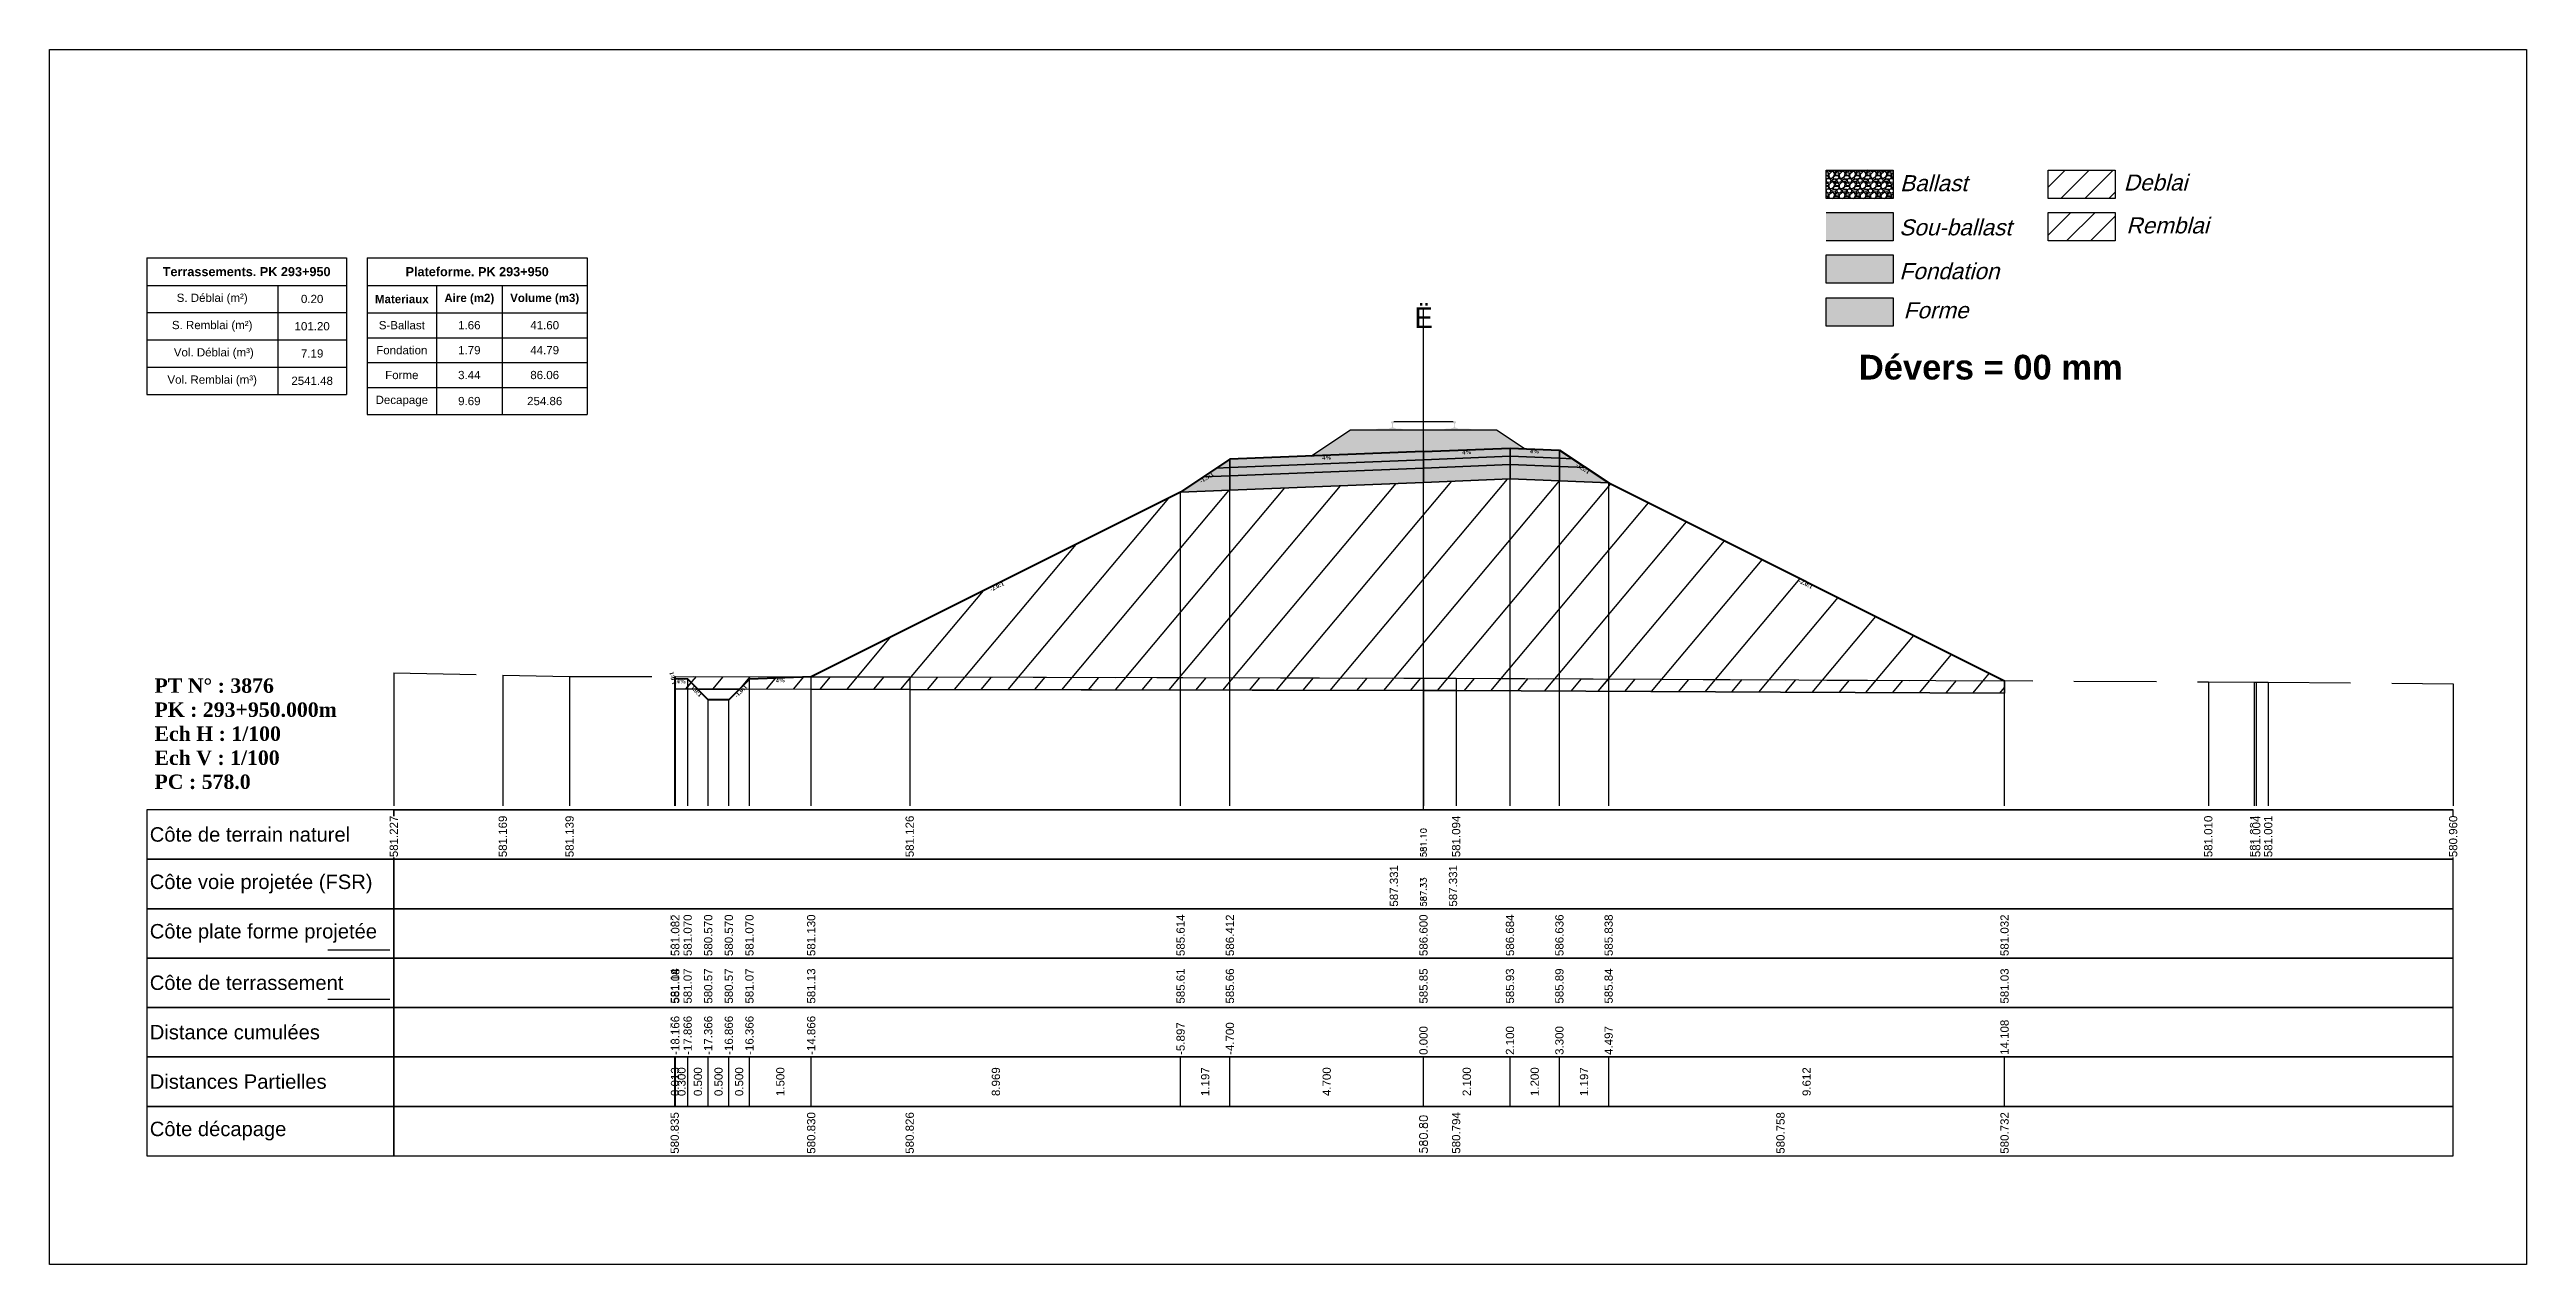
# Model space of a CAD drawing. Header units: millimetres. Extents: x 2762 to 3076, y 916 to 3305.
# Drawn here: x 2788.7 to 2848.8, y 1269.6 to 1299.1 of the extents above; entities that cross this region are included whole.
import ezdxf

# ---------------------------------------------------------------- set-up
doc = ezdxf.new("R2010")
doc.units = ezdxf.units.MM
doc.header["$LTSCALE"] = 2
doc.linetypes.add('CACHE', pattern=[9.525, 6.35, -3.175])
doc.linetypes.add('DASHED', pattern=[0.75, 0.5, -0.25])
for name, color, linetype in [('C-ANNO-TABL', 1, 'Continuous'), ('C-ANNO-TABL-TEXT', 150, 'Continuous'), ('C-ANNO-TABL-TITL', 150, 'Continuous'), ('C-ANNO-TABL-TTBL', 5, 'Continuous'), ('C-ROAD-CORR', 5, 'Continuous'), ('C-ROAD-SCTN', 7, 'Continuous')]:
    doc.layers.add(name, color=color, linetype=linetype)
doc.styles.add('ARIAL', font='arial.ttf')
doc.styles.add('C3D_Etiquette', font='romans.shx')
doc.styles.add('C3D_Profil_Travers', font='romans.shx')
doc.styles.get("Standard").update_dxf_attribs({"font": 'arial.ttf'})

msp = doc.modelspace()

# ---------------------------------------------------------------- texts
at = {"color": 7, "linetype": 'Continuous', "lineweight": -3}
for s, insert, char_height, attachment_point, style in [('{\\fWingdings|b0|i0|c2|p0;Ë}', (2822.055, 1292.384), 0.5, 8, 'C3D_Profil_Travers'), ('{\\fTimes New Roman|b1|i0|c0|p18;PT N° : 3876\\PPK : 293+950.000m\\PEch H : 1/100\\PEch V : 1/100\\PPC : 578.0}', (2791.243, 1281.184), 0.35, 7, 'C3D_Profil_Travers'), ('{\\fArial|b0|i0|c0|p34;Côte de terrain naturel}', (2791.129, 1280.084), 0.35, 4, 'C3D_Etiquette'), ('{\\fArial|b0|i0|c0|p34;Côte plate forme projetée}', (2791.129, 1277.684), 0.35, 4, 'C3D_Etiquette'), ('{\\fArial|b0|i0|c0|p34;Côte de terrassement}', (2791.129, 1276.484), 0.35, 4, 'C3D_Etiquette'), ('{\\fArial|b0|i0|c0|p34;Distance cumulées}', (2791.129, 1275.284), 0.35, 4, 'C3D_Etiquette'), ('{\\fArial|b0|i0|c0|p34;Distances Partielles}', (2791.129, 1274.084), 0.35, 4, 'C3D_Etiquette'), ('{\\fArial|b0|i0|c0|p34;Côte décapage}', (2791.129, 1272.884), 0.35, 4, 'C3D_Etiquette')]:
    msp.add_mtext(s, dxfattribs=dict(at, insert=insert, char_height=char_height, attachment_point=attachment_point, style=style))
at = {"insert": (2832.624, 1291.733), "char_height": 0.6, "attachment_point": 1}
msp.add_mtext_dynamic_manual_height_columns('{\\fArial|b1|i0|c0|p34;Dévers = 00 mm}', width=8.82587, gutter_width=1.25, heights=[0], dxfattribs=at)
at = {"color": 7, "linetype": 'Continuous', "lineweight": -3, "char_height": 0.1, "style": 'C3D_Etiquette'}
for s, insert, width, attachment_point, rotation in [('{\\fTimes New Roman|b1|i0|c0|p18;4%}', (2823.105, 1289.422), 0.37094, 2, 2.29061), ('{\\fTimes New Roman|b1|i0|c0|p18;4%}', (2824.754, 1289.44), 0.42071, 2, 357.70939), ('{\\fTimes New Roman|b1|i0|c0|p18;-1.5:1}', (2816.758, 1288.794), 0.34598, 2, 33.69007), ('{\\fTimes New Roman|b1|i0|c0|p18;4%}', (2819.705, 1289.286), 0.42071, 2, 2.29061), ('{\\fTimes New Roman|b1|i0|c0|p18;-1.5:1}', (2825.951, 1289.018), 0.34598, 2, 326.30993), ('{\\fTimes New Roman|b1|i0|c0|p18;-2.0:1}', (2811.675, 1286.152), 0.34598, 2, 26.56505), ('{\\fTimes New Roman|b1|i0|c0|p18;-2.0:1}', (2831.355, 1286.216), 0.34598, 2, 333.43495), ('{\\fTimes New Roman|b1|i0|c0|p18;1.0:1}', (2803.878, 1283.891), 0.29446, 8, 104.03624), ('{\\fTimes New Roman|b1|i0|c0|p18;4%}', (2804.039, 1283.856), 0.37094, 2, 357.70939), ('{\\fTimes New Roman|b1|i0|c0|p18;1.0:1}', (2804.436, 1283.601), 0.29001, 2, 315), ('{\\fTimes New Roman|b1|i0|c0|p18;-1.0:1}', (2805.442, 1283.601), 0.34598, 2, 45), ('{\\fTimes New Roman|b1|i0|c0|p18;4%}', (2806.439, 1283.88), 0.42071, 2, 2.29061)]:
    msp.add_mtext(s, dxfattribs=dict(at, insert=insert, width=width, attachment_point=attachment_point, rotation=rotation))
at = {"color": 7, "linetype": 'Continuous', "lineweight": -3, "rotation": 90, "style": 'C3D_Profil_Travers'}
for s, insert, char_height, attachment_point in [('581.10', (2822.055, 1279.534), 0.15, 4), ('587.33', (2822.055, 1278.334), 0.15, 4), ('{\\fArial|b0|i0|c0|p34;581.14}', (2803.875, 1275.979), 0.2, 4), ('{\\fArial|b0|i0|c0|p34;581.08}', (2803.889, 1275.979), 0.2, 4), ('{\\fArial|b0|i0|c0|p34;581.07}', (2804.189, 1275.979), 0.2, 4), ('{\\fArial|b0|i0|c0|p34;580.57}', (2804.689, 1275.979), 0.2, 4), ('{\\fArial|b0|i0|c0|p34;580.57}', (2805.189, 1275.979), 0.2, 4), ('{\\fArial|b0|i0|c0|p34;581.07}', (2805.689, 1275.979), 0.2, 4), ('{\\fArial|b0|i0|c0|p34;581.13}', (2807.189, 1275.979), 0.2, 4), ('{\\fArial|b0|i0|c0|p34;585.61}', (2816.158, 1275.979), 0.2, 4), ('{\\fArial|b0|i0|c0|p34;585.66}', (2817.355, 1275.979), 0.2, 4), ('{\\fArial|b0|i0|c0|p34;585.85}', (2822.055, 1275.979), 0.2, 4), ('{\\fArial|b0|i0|c0|p34;585.93}', (2824.155, 1275.979), 0.2, 4), ('{\\fArial|b0|i0|c0|p34;585.89}', (2825.355, 1275.979), 0.2, 4), ('{\\fArial|b0|i0|c0|p34;585.84}', (2826.551, 1275.979), 0.2, 4), ('{\\fArial|b0|i0|c0|p34;581.03}', (2836.163, 1275.979), 0.2, 4), ('{\\fArial|b0|i0|c0|p34;0.013}', (2803.882, 1274.084), 0.2, 5), ('{\\fArial|b0|i0|c0|p34;0.300}', (2804.039, 1274.084), 0.2, 5), ('{\\fArial|b0|i0|c0|p34;0.500}', (2804.439, 1274.084), 0.2, 5), ('{\\fArial|b0|i0|c0|p34;0.500}', (2804.939, 1274.084), 0.2, 5), ('{\\fArial|b0|i0|c0|p34;0.500}', (2805.439, 1274.084), 0.2, 5), ('{\\fArial|b0|i0|c0|p34;1.500}', (2806.439, 1274.084), 0.2, 5), ('{\\fArial|b0|i0|c0|p34;8.969}', (2811.673, 1274.084), 0.2, 5), ('{\\fArial|b0|i0|c0|p34;1.197}', (2816.756, 1274.084), 0.2, 5), ('{\\fArial|b0|i0|c0|p34;4.700}', (2819.705, 1274.084), 0.2, 5), ('{\\fArial|b0|i0|c0|p34;2.100}', (2823.105, 1274.084), 0.2, 5), ('{\\fArial|b0|i0|c0|p34;1.200}', (2824.755, 1274.084), 0.2, 5), ('{\\fArial|b0|i0|c0|p34;1.197}', (2825.953, 1274.084), 0.2, 5), ('{\\fArial|b0|i0|c0|p34;9.612}', (2831.357, 1274.084), 0.2, 5), ('580.80', (2822.055, 1272.334), 0.2, 4)]:
    msp.add_mtext(s, dxfattribs=dict(at, insert=insert, char_height=char_height, attachment_point=attachment_point))
at = {"color": 7, "linetype": 'Continuous', "lineweight": -3, "insert": (2791.129, 1278.884), "char_height": 0.35, "attachment_point": 4}
msp.add_mtext('{\\fArial|b0|i0|c0|p34;Côte voie projetée (FSR)}', dxfattribs=at)
at = {"layer": 'C-ANNO-TABL-TEXT', "color": 7, "style": 'ARIAL', "oblique": 15}
for s, p in [('Ballast', (2833.624, 1295.705)), ('Deblai', (2839.054, 1295.721)), ('Sou-ballast', (2833.604, 1294.632)), ('Remblai', (2839.118, 1294.679)), ('Fondation', (2833.609, 1293.569)), ('Forme', (2833.709, 1292.619))]:
    msp.add_text(s, height=0.39, dxfattribs=at).set_placement(p)
at = {"layer": 'C-ANNO-TABL-TEXT', "color": 7, "linetype": 'Continuous', "lineweight": -3, "char_height": 0.2, "attachment_point": 5, "style": 'ARIAL'}
for s, insert in [('{\\fArial|b0|i0|c0|p34;\\C7;0.20}', (2795.071, 1293.088)), ('{\\fArial|b0|i0|c0|p34;\\C7;101.20}', (2795.071, 1292.426)), ('{\\fArial|b0|i0|c0|p34;\\C7;S-Ballast}', (2797.248, 1292.451)), ('{\\fArial|b0|i0|c0|p34;\\C7;1.66}', (2798.887, 1292.451)), ('{\\C18;\\c0;41.60}', (2800.717, 1292.451)), ('{\\fArial|b0|i0|c0|p34;\\C7;7.19}', (2795.071, 1291.764)), ('{\\fArial|b0|i0|c0|p34;\\C7;Fondation}', (2797.248, 1291.845)), ('{\\fArial|b0|i0|c0|p34;\\C7;1.79}', (2798.887, 1291.845)), ('{\\C18;\\c0;44.79}', (2800.717, 1291.845)), ('{\\fArial|b0|i0|c0|p34;\\C7;2541.48}', (2795.071, 1291.101)), ('{\\fArial|b0|i0|c0|p34;\\C7;Forme}', (2797.248, 1291.241)), ('{\\fArial|b0|i0|c0|p34;\\C7;3.44}', (2798.887, 1291.241)), ('{\\C18;\\c0;86.06}', (2800.717, 1291.241)), ('{\\fArial|b0|i0|c0|p34;\\C7;Decapage}', (2797.248, 1290.609)), ('{\\fArial|b0|i0|c0|p34;\\C7;9.69}', (2798.887, 1290.609)), ('{\\C18;\\c0;254.86}', (2800.717, 1290.609))]:
    msp.add_mtext(s, dxfattribs=dict(at, insert=insert))
at = {"layer": 'C-ANNO-TABL-TITL', "color": 7, "linetype": 'Continuous', "lineweight": -3, "attachment_point": 5, "style": 'ARIAL'}
for s, insert, char_height in [('{\\fArial|b1|i0|c0|p34;\\C7;Terrassements. PK 293+950}', (2793.48, 1293.751), 0.22), ('{\\fArial|b1|i0|c0|p34;\\C18;\\c0;Plateforme. PK 293+950}', (2799.077, 1293.75), 0.22), ('{\\fArial|b0|i0|c0|p34;\\C7;S. Déblai (m²) }', (2792.644, 1293.088), 0.2), ('{\\fArial|b1|i0|c0|p34;\\C7;Materiaux   }', (2797.248, 1293.085), 0.2), ('{\\fArial|b1|i0|c0|p34;\\C7;Aire (m2)}', (2798.887, 1293.085), 0.2), ('{\\fArial|b1|i0|c0|p34;\\C7;Volume (m3)}', (2800.717, 1293.085), 0.2), ('{\\fArial|b0|i0|c0|p34;\\C7;S. Remblai (m²) }', (2792.644, 1292.426), 0.2), ('{\\fArial|b0|i0|c0|p34;\\C7; Vol. Déblai (m³) }', (2792.644, 1291.764), 0.2), ('{\\fArial|b0|i0|c0|p34;\\C7;Vol. Remblai (m³)}', (2792.644, 1291.101), 0.2)]:
    msp.add_mtext(s, dxfattribs=dict(at, insert=insert, char_height=char_height))

# ---------------------------------------------------------------- hatches: boundary and pattern name
h = msp.add_hatch(color=11)
h.dxf.hatch_style = 1
h.paths.add_polyline_path([(2833.456, 1295.191), (2831.83, 1295.191), (2831.83, 1294.499), (2833.456, 1294.499)])
h = msp.add_hatch(color=30)
h.dxf.hatch_style = 1
h.paths.add_polyline_path([(2833.456, 1294.164), (2831.83, 1294.164), (2831.83, 1293.472), (2833.456, 1293.472)])
h = msp.add_hatch(color=83)
h.dxf.hatch_style = 1
h.paths.add_polyline_path([(2833.456, 1293.118), (2831.83, 1293.118), (2831.83, 1292.426), (2833.456, 1292.426)])
at = {"linetype": 'Continuous', "lineweight": -3}
msp.add_hatch(color=254, dxfattribs=at).paths.add_polyline_path([(2820.837, 1289.731), (2820.837, 1289.916), (2820.952, 1289.938), (2821.3, 1289.938), (2821.3, 1289.943), (2821.226, 1289.943), (2821.226, 1289.953), (2821.227, 1289.954), (2821.229, 1289.955), (2821.23, 1289.955), (2821.25, 1289.957), (2821.253, 1289.957), (2821.256, 1289.958), (2821.284, 1289.969), (2821.287, 1289.97), (2821.288, 1289.971), (2821.289, 1289.973), (2821.29, 1289.977), (2821.291, 1289.984), (2821.292, 1289.993), (2821.293, 1290.003), (2821.293, 1290.027), (2821.292, 1290.043), (2821.292, 1290.049), (2821.291, 1290.055), (2821.29, 1290.06), (2821.29, 1290.062), (2821.289, 1290.065), (2821.288, 1290.067), (2821.287, 1290.068), (2821.286, 1290.07), (2821.285, 1290.07), (2821.269, 1290.076), (2821.267, 1290.078), (2821.266, 1290.079), (2821.265, 1290.08), (2821.265, 1290.083), (2821.265, 1290.101), (2821.266, 1290.105), (2821.267, 1290.107), (2821.269, 1290.11), (2821.271, 1290.111), (2821.274, 1290.113), (2821.275, 1290.113), (2821.279, 1290.114), (2821.283, 1290.114), (2821.286, 1290.115), (2821.29, 1290.115), (2821.295, 1290.115), (2821.298, 1290.115), (2821.301, 1290.115), (2821.305, 1290.115), (2821.308, 1290.115), (2821.312, 1290.115), (2821.317, 1290.115), (2821.32, 1290.114), (2821.324, 1290.114), (2821.328, 1290.113), (2821.329, 1290.113), (2821.331, 1290.111), (2821.334, 1290.11), (2821.336, 1290.107), (2821.337, 1290.105), (2821.337, 1290.101), (2821.337, 1290.083), (2821.337, 1290.08), (2821.337, 1290.079), (2821.336, 1290.078), (2821.334, 1290.076), (2821.318, 1290.07), (2821.317, 1290.07), (2821.315, 1290.068), (2821.314, 1290.067), (2821.314, 1290.065), (2821.313, 1290.062), (2821.312, 1290.06), (2821.312, 1290.055), (2821.311, 1290.049), (2821.31, 1290.043), (2821.31, 1290.027), (2821.31, 1290.003), (2821.311, 1289.993), (2821.312, 1289.984), (2821.313, 1289.977), (2821.314, 1289.973), (2821.315, 1289.971), (2821.316, 1289.97), (2821.318, 1289.969), (2821.347, 1289.958), (2821.35, 1289.957), (2821.353, 1289.957), (2821.373, 1289.955), (2821.374, 1289.955), (2821.375, 1289.954), (2821.376, 1289.953), (2821.376, 1289.943), (2821.302, 1289.943), (2821.302, 1289.938), (2821.506, 1289.938), (2821.638, 1289.907), (2822.472, 1289.907), (2822.603, 1289.938), (2822.807, 1289.938), (2822.807, 1289.943), (2822.733, 1289.943), (2822.733, 1289.953), (2822.734, 1289.954), (2822.736, 1289.955), (2822.737, 1289.955), (2822.757, 1289.957), (2822.76, 1289.957), (2822.763, 1289.958), (2822.791, 1289.969), (2822.794, 1289.97), (2822.795, 1289.971), (2822.796, 1289.973), (2822.797, 1289.977), (2822.798, 1289.984), (2822.799, 1289.993), (2822.8, 1290.003), (2822.8, 1290.027), (2822.799, 1290.043), (2822.799, 1290.049), (2822.798, 1290.055), (2822.797, 1290.06), (2822.797, 1290.062), (2822.796, 1290.065), (2822.795, 1290.067), (2822.794, 1290.068), (2822.793, 1290.07), (2822.792, 1290.07), (2822.776, 1290.076), (2822.774, 1290.078), (2822.773, 1290.079), (2822.772, 1290.08), (2822.772, 1290.083), (2822.772, 1290.101), (2822.773, 1290.105), (2822.774, 1290.107), (2822.776, 1290.11), (2822.778, 1290.111), (2822.781, 1290.113), (2822.782, 1290.113), (2822.786, 1290.114), (2822.79, 1290.114), (2822.793, 1290.115), (2822.797, 1290.115), (2822.802, 1290.115), (2822.805, 1290.115), (2822.808, 1290.115), (2822.812, 1290.115), (2822.815, 1290.115), (2822.819, 1290.115), (2822.824, 1290.115), (2822.827, 1290.114), (2822.831, 1290.114), (2822.835, 1290.113), (2822.836, 1290.113), (2822.838, 1290.111), (2822.841, 1290.11), (2822.843, 1290.107), (2822.844, 1290.105), (2822.844, 1290.101), (2822.844, 1290.083), (2822.844, 1290.08), (2822.844, 1290.079), (2822.843, 1290.078), (2822.841, 1290.076), (2822.825, 1290.07), (2822.824, 1290.07), (2822.822, 1290.068), (2822.821, 1290.067), (2822.821, 1290.065), (2822.82, 1290.062), (2822.819, 1290.06), (2822.819, 1290.055), (2822.818, 1290.049), (2822.817, 1290.043), (2822.817, 1290.027), (2822.817, 1290.003), (2822.818, 1289.993), (2822.819, 1289.984), (2822.82, 1289.977), (2822.821, 1289.973), (2822.822, 1289.971), (2822.823, 1289.97), (2822.825, 1289.969), (2822.854, 1289.958), (2822.857, 1289.957), (2822.86, 1289.957), (2822.88, 1289.955), (2822.881, 1289.955), (2822.882, 1289.954), (2822.883, 1289.953), (2822.883, 1289.943), (2822.809, 1289.943), (2822.809, 1289.938), (2823.157, 1289.938), (2823.272, 1289.916), (2823.272, 1289.731)])
h = msp.add_hatch(color=11, dxfattribs=at)
h.paths.add_polyline_path([(2825.355, 1289.22), (2825.355, 1289.42), (2825.674, 1289.207)])
h.paths.add_polyline_path([(2824.155, 1289.268), (2824.155, 1289.468), (2825.355, 1289.42), (2825.355, 1289.22)])
h.paths.add_polyline_path([(2822.055, 1289.184), (2822.055, 1289.384), (2824.155, 1289.468), (2824.155, 1289.268)])
h.paths.add_polyline_path([(2817.355, 1288.996), (2817.355, 1289.196), (2822.055, 1289.384), (2822.055, 1289.184)])
h.paths.add_polyline_path([(2817.035, 1288.983), (2817.355, 1289.196), (2817.355, 1288.996)])
h = msp.add_hatch(dxfattribs=at)
h.set_pattern_fill('GRAVEL', color=252, scale=0.009, style=0)
h.set_pattern_definition([(228.0128, (2819.486781, 1289.503285), (-1.8288, -2.0574), [0.030755, -3.0447435]), (184.96974, (2819.466207, 1289.480425), (2.743199999, 0.228600013), [0.0527764, -5.2248644]), (132.51045, (2819.413629, 1289.475853), (2.286, -2.5146), [0.0372133, -3.684125]), (267.2737, (2819.324475, 1289.418703), (0.2286, 4.572), [0.0480604, -4.7579794]), (292.83365, (2819.322189, 1289.370697), (-1.143, 2.7432), [0.047127, -4.6655827]), (357.2737, (2819.340477, 1289.327263), (-4.572, 0.2286), [0.0480604, -4.7579794]), (37.69424, (2819.388483, 1289.324977), (-2.9718, -2.286), [0.0635574, -6.2921804]), (72.25533, (2819.438775, 1289.363839), (1.6002, 5.0292), [0.0600048, -5.940473]), (121.42957, (2819.457063, 1289.420989), (-1.8288, 2.9718), [0.048223, -4.774099]), (175.23636, (2819.431917, 1289.462137), (2.5146, -0.2286), [0.055054, -2.697654]), (222.39744, (2819.377053, 1289.4667094), (-2.7432, -2.5146), [0.071197, -7.0485095]), (138.81407, (2819.55079, 1289.416417), (-1.6002, 1.3716), [0.0243004, -2.405751]), (171.46923, (2819.532501, 1289.432419), (2.9718, -0.4572), [0.0462314, -4.5769175]), (225, (2819.48678, 1289.43928), (-3e-17, -0.2286), [0.032329, -0.29096]), (203.1986, (2819.47078, 1289.46671), (1.143, 0.4572), [0.01741, -1.723556]), (291.8014, (2819.454777, 1289.45985), (-0.2286, 0.6858), [0.024621, -1.206428]), (30.9638, (2819.46392, 1289.43699), (0.6858, 0.4572), [0.039989, -1.292967]), (161.565, (2819.49821, 1289.457565), (0.4572, -0.2286), [0.028916, -0.693981]), (16.38954, (2819.322189, 1289.459851), (2.286, 0.6858), [0.040508, -4.0102944]), (70.34618, (2819.361051, 1289.471281), (-0.9144, -2.5146), [0.033984, -3.3643994]), (293.1986, (2819.49821, 1289.503285), (-0.4572, 1.143), [0.034819, -1.7061465]), (343.61046, (2819.511927, 1289.471281), (-2.286, 0.6858), [0.040508, -4.0102944]), (339.44395, (2819.32219, 1289.31812), (-1.143, 0.4572), [0.039063, -1.914096]), (294.77514, (2819.358765, 1289.304403), (-1.143, 2.5146), [0.0327305, -3.2403234]), (66.8014, (2819.500497, 1289.274685), (0.4572, 1.143), [0.034819, -1.7061465]), (17.35402, (2819.514213, 1289.30669), (-2.9718, -0.9144), [0.0383204, -3.793714]), (69.44395, (2819.388483, 1289.274685), (-0.4572, -1.143), [0.0195316, -1.933628]), (101.3099, (2819.48678, 1289.274685), (-0.2286, 0.9144), [0.011656, -1.1539795]), (165.9638, (2819.484495, 1289.286115), (0.6858, -0.2286), [0.047127, -0.895415]), (186.009, (2819.438775, 1289.297545), (2.286, 0.2286), [0.043674, -4.323723]), (303.69, (2819.46392, 1289.41642), (-0.2286, 0.4572), [0.032969, -0.79126]), (353.15723, (2819.482209, 1289.388985), (3.8862, -0.4572), [0.05756, -5.698441]), (60.9454, (2819.53936, 1289.382127), (-0.9144, -1.6002), [0.023536, -2.330045]), (90, (2819.5508, 1289.4027), (-0.2286, 0.2286), [0.013716, -0.214884]), (120.25644, (2819.434203, 1289.304403), (0.9144, -1.6002), [0.031758, -3.1440547]), (48.0128, (2819.418201, 1289.331835), (1.8288, 2.0574), [0.06151, -3.0139886]), (0, (2819.45935, 1289.37756), (0.2286, 0.2286), [0.059436, -0.169164]), (325.30485, (2819.518785, 1289.377555), (2.286, -1.6002), [0.036145, -3.5783385]), (254.0546, (2819.548503, 1289.35698), (-0.2286, -0.9144), [0.033285, -1.6309485]), (207.64598, (2819.539359, 1289.324977), (-4.3434, -2.286), [0.054193, -5.365122]), (175.42608, (2819.491353, 1289.299831), (-2.9718, 0.2286), [0.0573327, -5.675926])])
h.paths.add_polyline_path([(2819.322, 1289.275), (2820.28, 1289.913), (2823.83, 1289.913), (2824.519, 1289.453), (2824.155, 1289.468)])
h = msp.add_hatch(color=83, dxfattribs=at)
h.paths.add_polyline_path([(2825.355, 1288.67), (2825.355, 1289.02), (2825.993, 1288.994), (2826.551, 1288.622)])
h.paths.add_polyline_path([(2824.155, 1288.718), (2824.155, 1289.068), (2825.355, 1289.02), (2825.355, 1288.67)])
h.paths.add_polyline_path([(2822.055, 1288.634), (2822.055, 1288.984), (2824.155, 1289.068), (2824.155, 1288.718)])
h.paths.add_polyline_path([(2817.355, 1288.446), (2817.355, 1288.796), (2822.055, 1288.984), (2822.055, 1288.634)])
h.paths.add_polyline_path([(2816.158, 1288.398), (2816.716, 1288.77), (2817.355, 1288.796), (2817.355, 1288.446)])
h = msp.add_hatch(color=30, dxfattribs=at)
h.paths.add_polyline_path([(2825.355, 1289.02), (2825.355, 1289.22), (2825.674, 1289.207), (2825.993, 1288.994)])
h.paths.add_polyline_path([(2824.155, 1289.068), (2824.155, 1289.268), (2825.355, 1289.22), (2825.355, 1289.02)])
h.paths.add_polyline_path([(2822.055, 1288.984), (2822.055, 1289.184), (2824.155, 1289.268), (2824.155, 1289.068)])
h.paths.add_polyline_path([(2817.355, 1288.796), (2817.355, 1288.996), (2822.055, 1289.184), (2822.055, 1288.984)])
h.paths.add_polyline_path([(2816.716, 1288.77), (2817.035, 1288.983), (2817.355, 1288.996), (2817.355, 1288.796)])
h = msp.add_hatch(dxfattribs=at)
h.set_pattern_fill('_U', color=3, angle=50, style=0, pattern_type=0)
h.set_pattern_definition([(50, (2805.4515, 1283.6163), (-0.766044, 0.642788), [])])
h.paths.add_polyline_path([(2805.451, 1283.616), (2805.689, 1283.854), (2807.189, 1283.914), (2816.158, 1288.398), (2824.155, 1288.718), (2826.551, 1288.622), (2836.163, 1283.816), (2836.163, 1283.516), (2830.723, 1283.541), (2830.72, 1283.541), (2822.848, 1283.578), (2809.58, 1283.61)])
h.paths.add_polyline_path([(2803.875, 1283.619), (2803.875, 1283.919), (2803.889, 1283.866), (2804.189, 1283.854), (2804.424, 1283.618)])
h = msp.add_hatch(dxfattribs=at)
h.set_pattern_fill('_U', color=150, scale=0.5, angle=50, style=0, pattern_type=0)
h.set_pattern_definition([(50, (2805.45147, 1283.61633), (-0.383022, 0.321394), [])])
h.paths.add_polyline_path([(2805.451, 1283.616), (2805.689, 1283.854), (2807.189, 1283.914), (2809.58, 1283.91), (2822.848, 1283.878), (2836.163, 1283.816), (2836.163, 1283.516), (2830.723, 1283.541), (2830.72, 1283.541), (2822.848, 1283.578), (2809.58, 1283.61)])
h.paths.add_polyline_path([(2803.875, 1283.919), (2807.189, 1283.914), (2805.689, 1283.854), (2805.451, 1283.616), (2804.424, 1283.618), (2804.189, 1283.854), (2803.889, 1283.866)])
h.paths.add_polyline_path([(2803.875, 1283.619), (2803.875, 1283.919), (2803.889, 1283.866), (2804.189, 1283.854), (2804.424, 1283.618)])

# ---------------------------------------------------------------- linework, layer by layer
for p, q in [((2831.83, 1296.219), (2833.456, 1296.219)), ((2831.83, 1296.219), (2833.456, 1296.219)), ((2831.83, 1295.527), (2831.83, 1296.219)), ((2833.456, 1296.219), (2833.456, 1295.527)), ((2833.456, 1296.219), (2833.456, 1295.527)), ((2837.223, 1296.219), (2838.849, 1296.219)), ((2837.223, 1295.527), (2837.223, 1296.219)), ((2838.849, 1296.219), (2838.849, 1295.527)), ((2833.456, 1295.527), (2831.83, 1295.527)), ((2833.456, 1295.527), (2831.83, 1295.527)), ((2838.849, 1295.527), (2837.223, 1295.527)), ((2831.83, 1295.191), (2833.456, 1295.191)), ((2833.456, 1295.191), (2833.456, 1294.499)), ((2837.223, 1295.191), (2838.849, 1295.191)), ((2837.223, 1294.499), (2837.223, 1295.191)), ((2838.849, 1295.191), (2838.849, 1294.499)), ((2833.456, 1294.499), (2831.83, 1294.499)), ((2838.849, 1294.499), (2837.223, 1294.499)), ((2831.83, 1294.164), (2833.456, 1294.164)), ((2831.83, 1293.472), (2831.83, 1294.164)), ((2833.456, 1294.164), (2833.456, 1293.472)), ((2833.456, 1293.472), (2831.83, 1293.472)), ((2831.83, 1293.118), (2833.456, 1293.118)), ((2831.83, 1292.426), (2831.83, 1293.118)), ((2833.456, 1293.118), (2833.456, 1292.426)), ((2833.456, 1292.426), (2831.83, 1292.426))]:
    msp.add_line(p, q)
at = {"linetype": 'Continuous'}
for p, q in [((2831.833, 1296.172), (2831.83, 1296.173)), ((2831.83, 1296.17), (2831.833, 1296.172)), ((2831.87, 1296.144), (2831.83, 1296.15)), ((2831.83, 1296.104), (2831.88, 1296.098)), ((2831.83, 1296.083), (2831.856, 1296.083)), ((2831.882, 1296.019), (2831.83, 1295.992)), ((2831.835, 1295.969), (2831.851, 1296.005)), ((2831.836, 1296.219), (2831.849, 1296.188)), ((2831.848, 1296.188), (2831.891, 1296.175)), ((2831.851, 1296.005), (2831.892, 1296.018)), ((2831.855, 1296.086), (2831.889, 1296.063)), ((2831.893, 1296.128), (2831.872, 1296.145)), ((2831.879, 1296.088), (2831.892, 1296.111)), ((2831.889, 1296.061), (2831.879, 1296.025)), ((2831.891, 1296.175), (2831.935, 1296.188)), ((2831.891, 1296.016), (2831.932, 1296.001)), ((2831.894, 1296.129), (2831.892, 1296.076)), ((2831.892, 1296.111), (2831.892, 1296.127)), ((2831.892, 1296.076), (2831.912, 1296.028)), ((2831.959, 1296.175), (2831.9, 1296.122)), ((2831.912, 1296.025), (2831.965, 1296.022)), ((2831.931, 1296.003), (2831.946, 1295.97)), ((2831.935, 1296.187), (2831.946, 1296.219)), ((2832.012, 1296.175), (2831.951, 1296.18)), ((2831.965, 1296.025), (2832.021, 1296.068)), ((2831.992, 1296.193), (2831.968, 1296.219)), ((2832.035, 1296.199), (2831.977, 1296.194)), ((2831.999, 1296.033), (2832.044, 1296.083)), ((2832.018, 1296.003), (2832, 1296.034)), ((2832.039, 1296.131), (2832.011, 1296.176)), ((2832.08, 1295.999), (2832.016, 1296.004)), ((2832.021, 1296.068), (2832.041, 1296.132)), ((2832.038, 1296.175), (2832.048, 1296.15)), ((2832.057, 1296.183), (2832.039, 1296.176)), ((2832.044, 1296.083), (2832.11, 1296.083)), ((2832.049, 1296.149), (2832.087, 1296.172)), ((2832.074, 1296.152), (2832.049, 1296.127)), ((2832.049, 1296.127), (2832.069, 1296.096)), ((2832.069, 1296.219), (2832.051, 1296.198)), ((2832.069, 1296.219), (2832.051, 1296.198)), ((2832.087, 1296.172), (2832.056, 1296.182)), ((2832.07, 1296.106), (2832.134, 1296.098)), ((2832.124, 1296.144), (2832.074, 1296.151)), ((2832.124, 1296.144), (2832.074, 1296.151)), ((2832.136, 1296.019), (2832.083, 1295.991)), ((2832.089, 1295.969), (2832.105, 1296.005)), ((2832.09, 1296.219), (2832.103, 1296.188)), ((2832.09, 1296.219), (2832.103, 1296.188)), ((2832.102, 1296.188), (2832.145, 1296.175)), ((2832.102, 1296.188), (2832.145, 1296.175)), ((2832.105, 1296.005), (2832.146, 1296.018)), ((2832.109, 1296.086), (2832.143, 1296.063)), ((2832.147, 1296.128), (2832.126, 1296.145)), ((2832.147, 1296.128), (2832.126, 1296.145)), ((2832.133, 1296.088), (2832.146, 1296.111)), ((2832.143, 1296.061), (2832.133, 1296.025)), ((2832.145, 1296.175), (2832.189, 1296.188)), ((2832.145, 1296.175), (2832.189, 1296.188)), ((2832.145, 1296.016), (2832.186, 1296.001)), ((2832.148, 1296.129), (2832.146, 1296.076)), ((2832.148, 1296.129), (2832.146, 1296.076)), ((2832.146, 1296.111), (2832.146, 1296.127)), ((2832.146, 1296.111), (2832.146, 1296.127)), ((2832.146, 1296.076), (2832.166, 1296.028)), ((2832.213, 1296.175), (2832.154, 1296.122)), ((2832.213, 1296.175), (2832.154, 1296.122)), ((2832.166, 1296.025), (2832.219, 1296.022)), ((2832.185, 1296.003), (2832.2, 1295.97)), ((2832.189, 1296.187), (2832.2, 1296.219)), ((2832.189, 1296.187), (2832.2, 1296.219)), ((2832.266, 1296.175), (2832.205, 1296.18)), ((2832.266, 1296.175), (2832.205, 1296.18)), ((2832.219, 1296.025), (2832.275, 1296.068)), ((2832.219, 1296.025), (2832.275, 1296.068)), ((2832.246, 1296.193), (2832.222, 1296.219)), ((2832.246, 1296.193), (2832.222, 1296.219)), ((2832.289, 1296.199), (2832.231, 1296.194)), ((2832.289, 1296.199), (2832.231, 1296.194)), ((2832.253, 1296.033), (2832.298, 1296.083)), ((2832.253, 1296.033), (2832.298, 1296.083)), ((2832.272, 1296.003), (2832.254, 1296.034)), ((2832.272, 1296.003), (2832.254, 1296.034)), ((2832.293, 1296.131), (2832.265, 1296.176)), ((2832.293, 1296.131), (2832.265, 1296.176)), ((2832.334, 1295.999), (2832.27, 1296.004)), ((2832.334, 1295.999), (2832.27, 1296.004)), ((2832.275, 1296.068), (2832.295, 1296.132)), ((2832.275, 1296.068), (2832.295, 1296.132)), ((2832.292, 1296.175), (2832.302, 1296.15)), ((2832.292, 1296.175), (2832.302, 1296.15)), ((2832.311, 1296.183), (2832.293, 1296.176)), ((2832.311, 1296.183), (2832.293, 1296.176)), ((2832.298, 1296.083), (2832.364, 1296.083)), ((2832.298, 1296.083), (2832.364, 1296.083)), ((2832.303, 1296.149), (2832.341, 1296.172)), ((2832.303, 1296.149), (2832.341, 1296.172)), ((2832.328, 1296.152), (2832.303, 1296.127)), ((2832.328, 1296.152), (2832.303, 1296.127)), ((2832.303, 1296.127), (2832.323, 1296.096)), ((2832.303, 1296.127), (2832.323, 1296.096)), ((2832.323, 1296.219), (2832.305, 1296.198)), ((2832.323, 1296.219), (2832.305, 1296.198)), ((2832.341, 1296.172), (2832.31, 1296.182)), ((2832.341, 1296.172), (2832.31, 1296.182)), ((2832.324, 1296.106), (2832.388, 1296.098)), ((2832.324, 1296.106), (2832.388, 1296.098)), ((2832.378, 1296.144), (2832.328, 1296.151)), ((2832.378, 1296.144), (2832.328, 1296.151)), ((2832.39, 1296.019), (2832.337, 1295.991)), ((2832.39, 1296.019), (2832.337, 1295.991)), ((2832.343, 1295.969), (2832.359, 1296.005)), ((2832.343, 1295.969), (2832.359, 1296.005)), ((2832.344, 1296.219), (2832.357, 1296.188)), ((2832.344, 1296.219), (2832.357, 1296.188)), ((2832.356, 1296.188), (2832.399, 1296.175)), ((2832.356, 1296.188), (2832.399, 1296.175)), ((2832.359, 1296.005), (2832.4, 1296.018)), ((2832.359, 1296.005), (2832.4, 1296.018)), ((2832.363, 1296.086), (2832.397, 1296.063)), ((2832.363, 1296.086), (2832.397, 1296.063)), ((2832.401, 1296.128), (2832.38, 1296.145)), ((2832.401, 1296.128), (2832.38, 1296.145)), ((2832.387, 1296.088), (2832.4, 1296.111)), ((2832.387, 1296.088), (2832.4, 1296.111)), ((2832.397, 1296.061), (2832.387, 1296.025)), ((2832.397, 1296.061), (2832.387, 1296.025)), ((2832.399, 1296.175), (2832.443, 1296.188)), ((2832.399, 1296.175), (2832.443, 1296.188)), ((2832.399, 1296.016), (2832.44, 1296.001)), ((2832.399, 1296.016), (2832.44, 1296.001)), ((2832.402, 1296.129), (2832.4, 1296.076)), ((2832.402, 1296.129), (2832.4, 1296.076)), ((2832.4, 1296.111), (2832.4, 1296.127)), ((2832.4, 1296.111), (2832.4, 1296.127)), ((2832.4, 1296.076), (2832.42, 1296.028)), ((2832.4, 1296.076), (2832.42, 1296.028)), ((2832.467, 1296.175), (2832.408, 1296.122)), ((2832.467, 1296.175), (2832.408, 1296.122)), ((2832.42, 1296.025), (2832.473, 1296.022)), ((2832.42, 1296.025), (2832.473, 1296.022)), ((2832.439, 1296.003), (2832.454, 1295.97)), ((2832.439, 1296.003), (2832.454, 1295.97)), ((2832.443, 1296.187), (2832.454, 1296.219)), ((2832.443, 1296.187), (2832.454, 1296.219)), ((2832.52, 1296.175), (2832.459, 1296.18)), ((2832.52, 1296.175), (2832.459, 1296.18)), ((2832.473, 1296.025), (2832.529, 1296.068)), ((2832.473, 1296.025), (2832.529, 1296.068)), ((2832.5, 1296.193), (2832.476, 1296.219)), ((2832.5, 1296.193), (2832.476, 1296.219)), ((2832.543, 1296.199), (2832.485, 1296.194)), ((2832.543, 1296.199), (2832.485, 1296.194)), ((2832.507, 1296.033), (2832.552, 1296.083)), ((2832.507, 1296.033), (2832.552, 1296.083)), ((2832.526, 1296.003), (2832.508, 1296.034)), ((2832.526, 1296.003), (2832.508, 1296.034)), ((2832.547, 1296.131), (2832.519, 1296.176)), ((2832.547, 1296.131), (2832.519, 1296.176)), ((2832.588, 1295.999), (2832.524, 1296.004)), ((2832.588, 1295.999), (2832.524, 1296.004)), ((2832.529, 1296.068), (2832.549, 1296.132)), ((2832.529, 1296.068), (2832.549, 1296.132)), ((2832.546, 1296.175), (2832.556, 1296.15)), ((2832.546, 1296.175), (2832.556, 1296.15)), ((2832.565, 1296.183), (2832.547, 1296.176)), ((2832.565, 1296.183), (2832.547, 1296.176)), ((2832.552, 1296.083), (2832.618, 1296.083)), ((2832.552, 1296.083), (2832.618, 1296.083)), ((2832.557, 1296.149), (2832.595, 1296.172)), ((2832.557, 1296.149), (2832.595, 1296.172)), ((2832.582, 1296.152), (2832.557, 1296.127)), ((2832.582, 1296.152), (2832.557, 1296.127)), ((2832.557, 1296.127), (2832.577, 1296.096)), ((2832.557, 1296.127), (2832.577, 1296.096)), ((2832.577, 1296.219), (2832.559, 1296.198)), ((2832.577, 1296.219), (2832.559, 1296.198)), ((2832.595, 1296.172), (2832.564, 1296.182)), ((2832.595, 1296.172), (2832.564, 1296.182)), ((2832.578, 1296.106), (2832.642, 1296.098)), ((2832.578, 1296.106), (2832.642, 1296.098)), ((2832.632, 1296.144), (2832.582, 1296.151)), ((2832.632, 1296.144), (2832.582, 1296.151)), ((2832.644, 1296.019), (2832.591, 1295.991)), ((2832.644, 1296.019), (2832.591, 1295.991)), ((2832.597, 1295.969), (2832.613, 1296.005)), ((2832.597, 1295.969), (2832.613, 1296.005)), ((2832.598, 1296.219), (2832.611, 1296.188)), ((2832.598, 1296.219), (2832.611, 1296.188)), ((2832.61, 1296.188), (2832.653, 1296.175)), ((2832.61, 1296.188), (2832.653, 1296.175)), ((2832.613, 1296.005), (2832.654, 1296.018)), ((2832.613, 1296.005), (2832.654, 1296.018)), ((2832.617, 1296.086), (2832.651, 1296.063)), ((2832.617, 1296.086), (2832.651, 1296.063)), ((2832.655, 1296.128), (2832.634, 1296.145)), ((2832.655, 1296.128), (2832.634, 1296.145)), ((2832.641, 1296.088), (2832.654, 1296.111)), ((2832.641, 1296.088), (2832.654, 1296.111)), ((2832.651, 1296.061), (2832.641, 1296.025)), ((2832.651, 1296.061), (2832.641, 1296.025)), ((2832.653, 1296.175), (2832.697, 1296.188)), ((2832.653, 1296.175), (2832.697, 1296.188)), ((2832.653, 1296.016), (2832.694, 1296.001)), ((2832.653, 1296.016), (2832.694, 1296.001)), ((2832.656, 1296.129), (2832.654, 1296.076)), ((2832.656, 1296.129), (2832.654, 1296.076)), ((2832.654, 1296.111), (2832.654, 1296.127)), ((2832.654, 1296.111), (2832.654, 1296.127)), ((2832.654, 1296.076), (2832.674, 1296.028)), ((2832.654, 1296.076), (2832.674, 1296.028)), ((2832.721, 1296.175), (2832.662, 1296.122)), ((2832.721, 1296.175), (2832.662, 1296.122)), ((2832.674, 1296.025), (2832.727, 1296.022)), ((2832.674, 1296.025), (2832.727, 1296.022)), ((2832.693, 1296.003), (2832.708, 1295.97)), ((2832.693, 1296.003), (2832.708, 1295.97)), ((2832.697, 1296.187), (2832.708, 1296.219)), ((2832.697, 1296.187), (2832.708, 1296.219)), ((2832.774, 1296.175), (2832.713, 1296.18)), ((2832.774, 1296.175), (2832.713, 1296.18)), ((2832.727, 1296.025), (2832.783, 1296.068)), ((2832.727, 1296.025), (2832.783, 1296.068)), ((2832.754, 1296.193), (2832.73, 1296.219)), ((2832.754, 1296.193), (2832.73, 1296.219)), ((2832.797, 1296.199), (2832.739, 1296.194)), ((2832.797, 1296.199), (2832.739, 1296.194)), ((2832.761, 1296.033), (2832.806, 1296.083)), ((2832.761, 1296.033), (2832.806, 1296.083)), ((2832.78, 1296.003), (2832.762, 1296.034)), ((2832.78, 1296.003), (2832.762, 1296.034)), ((2832.801, 1296.131), (2832.773, 1296.176)), ((2832.801, 1296.131), (2832.773, 1296.176)), ((2832.842, 1295.999), (2832.778, 1296.004)), ((2832.842, 1295.999), (2832.778, 1296.004)), ((2832.783, 1296.068), (2832.803, 1296.132)), ((2832.783, 1296.068), (2832.803, 1296.132)), ((2832.8, 1296.175), (2832.81, 1296.15)), ((2832.8, 1296.175), (2832.81, 1296.15)), ((2832.819, 1296.183), (2832.801, 1296.176)), ((2832.819, 1296.183), (2832.801, 1296.176)), ((2832.806, 1296.083), (2832.872, 1296.083)), ((2832.806, 1296.083), (2832.872, 1296.083)), ((2832.811, 1296.149), (2832.849, 1296.172)), ((2832.811, 1296.149), (2832.849, 1296.172)), ((2832.836, 1296.152), (2832.811, 1296.127)), ((2832.836, 1296.152), (2832.811, 1296.127)), ((2832.811, 1296.127), (2832.831, 1296.096)), ((2832.811, 1296.127), (2832.831, 1296.096)), ((2832.831, 1296.219), (2832.813, 1296.198)), ((2832.831, 1296.219), (2832.813, 1296.198)), ((2832.849, 1296.172), (2832.818, 1296.182)), ((2832.849, 1296.172), (2832.818, 1296.182)), ((2832.832, 1296.106), (2832.896, 1296.098)), ((2832.832, 1296.106), (2832.896, 1296.098)), ((2832.886, 1296.144), (2832.836, 1296.151)), ((2832.886, 1296.144), (2832.836, 1296.151)), ((2832.898, 1296.019), (2832.845, 1295.991)), ((2832.898, 1296.019), (2832.845, 1295.991)), ((2832.851, 1295.969), (2832.867, 1296.005)), ((2832.851, 1295.969), (2832.867, 1296.005)), ((2832.852, 1296.219), (2832.865, 1296.188)), ((2832.852, 1296.219), (2832.865, 1296.188)), ((2832.864, 1296.188), (2832.907, 1296.175)), ((2832.864, 1296.188), (2832.907, 1296.175)), ((2832.867, 1296.005), (2832.908, 1296.018)), ((2832.867, 1296.005), (2832.908, 1296.018)), ((2832.871, 1296.086), (2832.905, 1296.063)), ((2832.871, 1296.086), (2832.905, 1296.063)), ((2832.909, 1296.128), (2832.888, 1296.145)), ((2832.909, 1296.128), (2832.888, 1296.145)), ((2832.895, 1296.088), (2832.908, 1296.111)), ((2832.895, 1296.088), (2832.908, 1296.111)), ((2832.905, 1296.061), (2832.895, 1296.025)), ((2832.905, 1296.061), (2832.895, 1296.025)), ((2832.907, 1296.175), (2832.951, 1296.188)), ((2832.907, 1296.175), (2832.951, 1296.188)), ((2832.907, 1296.016), (2832.948, 1296.001)), ((2832.907, 1296.016), (2832.948, 1296.001)), ((2832.91, 1296.129), (2832.908, 1296.076)), ((2832.91, 1296.129), (2832.908, 1296.076)), ((2832.908, 1296.111), (2832.908, 1296.127)), ((2832.908, 1296.111), (2832.908, 1296.127)), ((2832.908, 1296.076), (2832.928, 1296.028)), ((2832.908, 1296.076), (2832.928, 1296.028)), ((2832.975, 1296.175), (2832.916, 1296.122)), ((2832.975, 1296.175), (2832.916, 1296.122)), ((2832.928, 1296.025), (2832.981, 1296.022)), ((2832.928, 1296.025), (2832.981, 1296.022)), ((2832.947, 1296.003), (2832.962, 1295.97)), ((2832.947, 1296.003), (2832.962, 1295.97)), ((2832.951, 1296.187), (2832.962, 1296.219)), ((2832.951, 1296.187), (2832.962, 1296.219)), ((2833.028, 1296.175), (2832.967, 1296.18)), ((2833.028, 1296.175), (2832.967, 1296.18)), ((2832.981, 1296.025), (2833.037, 1296.068)), ((2832.981, 1296.025), (2833.037, 1296.068)), ((2833.008, 1296.193), (2832.984, 1296.219)), ((2833.008, 1296.193), (2832.984, 1296.219)), ((2833.051, 1296.199), (2832.993, 1296.194)), ((2833.051, 1296.199), (2832.993, 1296.194)), ((2833.015, 1296.033), (2833.06, 1296.083)), ((2833.015, 1296.033), (2833.06, 1296.083)), ((2833.034, 1296.003), (2833.016, 1296.034)), ((2833.034, 1296.003), (2833.016, 1296.034)), ((2833.055, 1296.131), (2833.027, 1296.176)), ((2833.055, 1296.131), (2833.027, 1296.176)), ((2833.096, 1295.999), (2833.032, 1296.004)), ((2833.096, 1295.999), (2833.032, 1296.004)), ((2833.037, 1296.068), (2833.057, 1296.132)), ((2833.037, 1296.068), (2833.057, 1296.132)), ((2833.054, 1296.175), (2833.064, 1296.15)), ((2833.054, 1296.175), (2833.064, 1296.15)), ((2833.073, 1296.183), (2833.055, 1296.176)), ((2833.073, 1296.183), (2833.055, 1296.176)), ((2833.06, 1296.083), (2833.126, 1296.083)), ((2833.06, 1296.083), (2833.126, 1296.083)), ((2833.065, 1296.149), (2833.103, 1296.172)), ((2833.065, 1296.149), (2833.103, 1296.172)), ((2833.09, 1296.152), (2833.065, 1296.127)), ((2833.09, 1296.152), (2833.065, 1296.127)), ((2833.065, 1296.127), (2833.085, 1296.096)), ((2833.065, 1296.127), (2833.085, 1296.096)), ((2833.085, 1296.219), (2833.067, 1296.198)), ((2833.085, 1296.219), (2833.067, 1296.198)), ((2833.103, 1296.172), (2833.072, 1296.182)), ((2833.103, 1296.172), (2833.072, 1296.182)), ((2833.086, 1296.106), (2833.15, 1296.098)), ((2833.086, 1296.106), (2833.15, 1296.098)), ((2833.14, 1296.144), (2833.09, 1296.151)), ((2833.14, 1296.144), (2833.09, 1296.151)), ((2833.152, 1296.019), (2833.099, 1295.991)), ((2833.152, 1296.019), (2833.099, 1295.991)), ((2833.105, 1295.969), (2833.121, 1296.005)), ((2833.105, 1295.969), (2833.121, 1296.005)), ((2833.106, 1296.219), (2833.119, 1296.188)), ((2833.106, 1296.219), (2833.119, 1296.188)), ((2833.118, 1296.188), (2833.161, 1296.175)), ((2833.118, 1296.188), (2833.161, 1296.175)), ((2833.121, 1296.005), (2833.162, 1296.018)), ((2833.121, 1296.005), (2833.162, 1296.018)), ((2833.125, 1296.086), (2833.159, 1296.063)), ((2833.125, 1296.086), (2833.159, 1296.063)), ((2833.163, 1296.128), (2833.142, 1296.145)), ((2833.163, 1296.128), (2833.142, 1296.145)), ((2833.149, 1296.088), (2833.162, 1296.111)), ((2833.149, 1296.088), (2833.162, 1296.111)), ((2833.159, 1296.061), (2833.149, 1296.025)), ((2833.159, 1296.061), (2833.149, 1296.025)), ((2833.161, 1296.175), (2833.205, 1296.188)), ((2833.161, 1296.175), (2833.205, 1296.188)), ((2833.161, 1296.016), (2833.202, 1296.001)), ((2833.161, 1296.016), (2833.202, 1296.001)), ((2833.164, 1296.129), (2833.162, 1296.076)), ((2833.164, 1296.129), (2833.162, 1296.076)), ((2833.162, 1296.111), (2833.162, 1296.127)), ((2833.162, 1296.111), (2833.162, 1296.127)), ((2833.162, 1296.076), (2833.182, 1296.028)), ((2833.162, 1296.076), (2833.182, 1296.028)), ((2833.229, 1296.175), (2833.17, 1296.122)), ((2833.229, 1296.175), (2833.17, 1296.122)), ((2833.182, 1296.025), (2833.235, 1296.022)), ((2833.182, 1296.025), (2833.235, 1296.022)), ((2833.201, 1296.003), (2833.216, 1295.97)), ((2833.201, 1296.003), (2833.216, 1295.97)), ((2833.205, 1296.187), (2833.216, 1296.219)), ((2833.205, 1296.187), (2833.216, 1296.219)), ((2833.282, 1296.175), (2833.221, 1296.18)), ((2833.282, 1296.175), (2833.221, 1296.18)), ((2833.235, 1296.025), (2833.291, 1296.068)), ((2833.235, 1296.025), (2833.291, 1296.068)), ((2833.262, 1296.193), (2833.238, 1296.219)), ((2833.262, 1296.193), (2833.238, 1296.219)), ((2833.305, 1296.199), (2833.247, 1296.194)), ((2833.305, 1296.199), (2833.247, 1296.194)), ((2833.269, 1296.033), (2833.314, 1296.083)), ((2833.269, 1296.033), (2833.314, 1296.083)), ((2833.288, 1296.003), (2833.27, 1296.034)), ((2833.288, 1296.003), (2833.27, 1296.034)), ((2833.309, 1296.131), (2833.281, 1296.176)), ((2833.309, 1296.131), (2833.281, 1296.176)), ((2833.35, 1295.999), (2833.286, 1296.004)), ((2833.35, 1295.999), (2833.286, 1296.004)), ((2833.291, 1296.068), (2833.311, 1296.132)), ((2833.291, 1296.068), (2833.311, 1296.132)), ((2833.308, 1296.175), (2833.318, 1296.15)), ((2833.308, 1296.175), (2833.318, 1296.15)), ((2833.327, 1296.183), (2833.309, 1296.176)), ((2833.327, 1296.183), (2833.309, 1296.176)), ((2833.314, 1296.083), (2833.38, 1296.083)), ((2833.314, 1296.083), (2833.38, 1296.083)), ((2833.319, 1296.149), (2833.357, 1296.172)), ((2833.319, 1296.149), (2833.357, 1296.172)), ((2833.344, 1296.152), (2833.319, 1296.127)), ((2833.344, 1296.152), (2833.319, 1296.127)), ((2833.319, 1296.127), (2833.339, 1296.096)), ((2833.319, 1296.127), (2833.339, 1296.096)), ((2833.339, 1296.219), (2833.321, 1296.198)), ((2833.339, 1296.219), (2833.321, 1296.198)), ((2833.357, 1296.172), (2833.326, 1296.182)), ((2833.357, 1296.172), (2833.326, 1296.182)), ((2833.34, 1296.106), (2833.404, 1296.098)), ((2833.34, 1296.106), (2833.404, 1296.098)), ((2833.394, 1296.144), (2833.344, 1296.151)), ((2833.394, 1296.144), (2833.344, 1296.151)), ((2833.406, 1296.019), (2833.353, 1295.991)), ((2833.406, 1296.019), (2833.353, 1295.991)), ((2833.359, 1295.969), (2833.375, 1296.005)), ((2833.359, 1295.969), (2833.375, 1296.005)), ((2833.36, 1296.219), (2833.373, 1296.188)), ((2833.36, 1296.219), (2833.373, 1296.188)), ((2833.372, 1296.188), (2833.415, 1296.175)), ((2833.372, 1296.188), (2833.415, 1296.175)), ((2833.375, 1296.005), (2833.416, 1296.018)), ((2833.375, 1296.005), (2833.416, 1296.018)), ((2833.379, 1296.086), (2833.413, 1296.063)), ((2833.379, 1296.086), (2833.413, 1296.063)), ((2833.417, 1296.128), (2833.396, 1296.145)), ((2833.417, 1296.128), (2833.396, 1296.145)), ((2833.403, 1296.088), (2833.416, 1296.111)), ((2833.403, 1296.088), (2833.416, 1296.111)), ((2833.413, 1296.061), (2833.403, 1296.025)), ((2833.413, 1296.061), (2833.403, 1296.025)), ((2833.415, 1296.175), (2833.456, 1296.187)), ((2833.415, 1296.175), (2833.456, 1296.187)), ((2833.415, 1296.016), (2833.456, 1296.001)), ((2833.415, 1296.016), (2833.456, 1296.001)), ((2833.418, 1296.129), (2833.416, 1296.076)), ((2833.418, 1296.129), (2833.416, 1296.076)), ((2833.416, 1296.111), (2833.416, 1296.127)), ((2833.416, 1296.111), (2833.416, 1296.127)), ((2833.416, 1296.076), (2833.436, 1296.028)), ((2833.416, 1296.076), (2833.436, 1296.028)), ((2833.456, 1296.151), (2833.424, 1296.122)), ((2833.456, 1296.151), (2833.424, 1296.122)), ((2833.436, 1296.025), (2833.456, 1296.024)), ((2833.436, 1296.025), (2833.456, 1296.024)), ((2833.455, 1296.003), (2833.456, 1296)), ((2833.455, 1296.003), (2833.456, 1296)), ((2831.833, 1295.918), (2831.83, 1295.919)), ((2831.83, 1295.916), (2831.833, 1295.918)), ((2831.87, 1295.89), (2831.83, 1295.896)), ((2831.83, 1295.85), (2831.88, 1295.844)), ((2831.83, 1295.829), (2831.856, 1295.829)), ((2831.882, 1295.765), (2831.83, 1295.738)), ((2831.833, 1295.664), (2831.83, 1295.665)), ((2831.83, 1295.662), (2831.833, 1295.664)), ((2831.87, 1295.636), (2831.83, 1295.642)), ((2831.83, 1295.596), (2831.88, 1295.59)), ((2831.83, 1295.575), (2831.856, 1295.575)), ((2831.834, 1295.969), (2831.849, 1295.934)), ((2831.834, 1295.715), (2831.849, 1295.68)), ((2831.835, 1295.715), (2831.851, 1295.751)), ((2831.848, 1295.934), (2831.891, 1295.921)), ((2831.848, 1295.68), (2831.891, 1295.667)), ((2831.851, 1295.751), (2831.892, 1295.764)), ((2831.855, 1295.832), (2831.889, 1295.809)), ((2831.855, 1295.578), (2831.889, 1295.555)), ((2831.893, 1295.874), (2831.872, 1295.891)), ((2831.893, 1295.62), (2831.872, 1295.637)), ((2831.879, 1295.834), (2831.892, 1295.857)), ((2831.889, 1295.807), (2831.879, 1295.771)), ((2831.879, 1295.58), (2831.892, 1295.603)), ((2831.889, 1295.553), (2831.881, 1295.527)), ((2831.891, 1295.921), (2831.935, 1295.934)), ((2831.891, 1295.762), (2831.932, 1295.747)), ((2831.891, 1295.667), (2831.935, 1295.68)), ((2831.894, 1295.875), (2831.892, 1295.822)), ((2831.892, 1295.857), (2831.892, 1295.873)), ((2831.892, 1295.822), (2831.912, 1295.774)), ((2831.894, 1295.621), (2831.892, 1295.568)), ((2831.892, 1295.603), (2831.892, 1295.619)), ((2831.892, 1295.568), (2831.91, 1295.527)), ((2831.959, 1295.921), (2831.9, 1295.868)), ((2831.959, 1295.667), (2831.9, 1295.614)), ((2831.912, 1295.771), (2831.965, 1295.768)), ((2831.931, 1295.749), (2831.946, 1295.716)), ((2831.935, 1295.933), (2831.948, 1295.969)), ((2831.935, 1295.679), (2831.948, 1295.715)), ((2832.012, 1295.921), (2831.951, 1295.926)), ((2832.012, 1295.667), (2831.951, 1295.672)), ((2831.992, 1295.939), (2831.964, 1295.969)), ((2831.992, 1295.685), (2831.964, 1295.715)), ((2831.965, 1295.969), (2831.973, 1295.989)), ((2831.965, 1295.771), (2832.021, 1295.814)), ((2831.965, 1295.715), (2831.973, 1295.735)), ((2832.021, 1295.989), (2831.973, 1295.984)), ((2832.021, 1295.735), (2831.973, 1295.73)), ((2832.035, 1295.945), (2831.977, 1295.94)), ((2832.035, 1295.691), (2831.977, 1295.686)), ((2831.977, 1295.527), (2832.021, 1295.56)), ((2831.999, 1295.779), (2832.044, 1295.829)), ((2832.018, 1295.749), (2832, 1295.78)), ((2832, 1295.527), (2832.044, 1295.575)), ((2832.039, 1295.877), (2832.011, 1295.922)), ((2832.039, 1295.623), (2832.011, 1295.668)), ((2832.08, 1295.745), (2832.016, 1295.75)), ((2832.072, 1295.982), (2832.021, 1295.994)), ((2832.021, 1295.814), (2832.041, 1295.878)), ((2832.072, 1295.728), (2832.021, 1295.74)), ((2832.021, 1295.56), (2832.041, 1295.624)), ((2832.038, 1295.921), (2832.048, 1295.896)), ((2832.038, 1295.667), (2832.048, 1295.642)), ((2832.057, 1295.929), (2832.039, 1295.922)), ((2832.057, 1295.675), (2832.039, 1295.668)), ((2832.044, 1295.829), (2832.11, 1295.829)), ((2832.044, 1295.575), (2832.11, 1295.575)), ((2832.049, 1295.895), (2832.087, 1295.918)), ((2832.074, 1295.898), (2832.049, 1295.873)), ((2832.049, 1295.873), (2832.069, 1295.842)), ((2832.049, 1295.641), (2832.087, 1295.664)), ((2832.074, 1295.644), (2832.049, 1295.619)), ((2832.049, 1295.619), (2832.069, 1295.588)), ((2832.074, 1295.97), (2832.051, 1295.944)), ((2832.074, 1295.716), (2832.051, 1295.69)), ((2832.087, 1295.918), (2832.056, 1295.928)), ((2832.087, 1295.664), (2832.056, 1295.674)), ((2832.07, 1295.852), (2832.134, 1295.844)), ((2832.07, 1295.598), (2832.134, 1295.59)), ((2832.074, 1295.969), (2832.072, 1295.982)), ((2832.074, 1295.715), (2832.072, 1295.728)), ((2832.124, 1295.89), (2832.074, 1295.897)), ((2832.124, 1295.636), (2832.074, 1295.643)), ((2832.136, 1295.765), (2832.083, 1295.737)), ((2832.088, 1295.969), (2832.103, 1295.934)), ((2832.088, 1295.715), (2832.103, 1295.68)), ((2832.089, 1295.715), (2832.105, 1295.751)), ((2832.102, 1295.934), (2832.145, 1295.921)), ((2832.102, 1295.68), (2832.145, 1295.667)), ((2832.105, 1295.751), (2832.146, 1295.764)), ((2832.109, 1295.832), (2832.143, 1295.809)), ((2832.109, 1295.578), (2832.143, 1295.555)), ((2832.147, 1295.874), (2832.126, 1295.891)), ((2832.147, 1295.62), (2832.126, 1295.637)), ((2832.133, 1295.834), (2832.146, 1295.857)), ((2832.143, 1295.807), (2832.133, 1295.771)), ((2832.133, 1295.58), (2832.146, 1295.603)), ((2832.143, 1295.553), (2832.135, 1295.527)), ((2832.145, 1295.921), (2832.189, 1295.934)), ((2832.145, 1295.762), (2832.186, 1295.747)), ((2832.145, 1295.667), (2832.189, 1295.68)), ((2832.148, 1295.875), (2832.146, 1295.822)), ((2832.146, 1295.857), (2832.146, 1295.873)), ((2832.146, 1295.822), (2832.166, 1295.774)), ((2832.148, 1295.621), (2832.146, 1295.568)), ((2832.146, 1295.603), (2832.146, 1295.619)), ((2832.146, 1295.568), (2832.164, 1295.527)), ((2832.213, 1295.921), (2832.154, 1295.868)), ((2832.213, 1295.667), (2832.154, 1295.614)), ((2832.166, 1295.771), (2832.219, 1295.768)), ((2832.185, 1295.749), (2832.2, 1295.716)), ((2832.189, 1295.933), (2832.202, 1295.969)), ((2832.189, 1295.679), (2832.202, 1295.715)), ((2832.266, 1295.921), (2832.205, 1295.926)), ((2832.266, 1295.667), (2832.205, 1295.672)), ((2832.246, 1295.939), (2832.218, 1295.969)), ((2832.246, 1295.685), (2832.218, 1295.715)), ((2832.219, 1295.969), (2832.227, 1295.989)), ((2832.219, 1295.771), (2832.275, 1295.814)), ((2832.219, 1295.715), (2832.227, 1295.735)), ((2832.275, 1295.989), (2832.227, 1295.984)), ((2832.275, 1295.735), (2832.227, 1295.73)), ((2832.289, 1295.945), (2832.231, 1295.94)), ((2832.289, 1295.691), (2832.231, 1295.686)), ((2832.231, 1295.527), (2832.275, 1295.56)), ((2832.253, 1295.779), (2832.298, 1295.829)), ((2832.272, 1295.749), (2832.254, 1295.78)), ((2832.254, 1295.527), (2832.298, 1295.575)), ((2832.293, 1295.877), (2832.265, 1295.922)), ((2832.293, 1295.623), (2832.265, 1295.668)), ((2832.334, 1295.745), (2832.27, 1295.75)), ((2832.326, 1295.982), (2832.275, 1295.994)), ((2832.326, 1295.982), (2832.275, 1295.994)), ((2832.275, 1295.814), (2832.295, 1295.878)), ((2832.326, 1295.728), (2832.275, 1295.74)), ((2832.275, 1295.56), (2832.295, 1295.624)), ((2832.292, 1295.921), (2832.302, 1295.896)), ((2832.292, 1295.667), (2832.302, 1295.642)), ((2832.311, 1295.929), (2832.293, 1295.922)), ((2832.311, 1295.675), (2832.293, 1295.668)), ((2832.298, 1295.829), (2832.364, 1295.829)), ((2832.298, 1295.575), (2832.364, 1295.575)), ((2832.303, 1295.895), (2832.341, 1295.918)), ((2832.328, 1295.898), (2832.303, 1295.873)), ((2832.303, 1295.873), (2832.323, 1295.842)), ((2832.303, 1295.641), (2832.341, 1295.664)), ((2832.328, 1295.644), (2832.303, 1295.619)), ((2832.303, 1295.619), (2832.323, 1295.588)), ((2832.328, 1295.97), (2832.305, 1295.944)), ((2832.328, 1295.97), (2832.305, 1295.944)), ((2832.328, 1295.716), (2832.305, 1295.69)), ((2832.341, 1295.918), (2832.31, 1295.928)), ((2832.341, 1295.664), (2832.31, 1295.674)), ((2832.324, 1295.852), (2832.388, 1295.844)), ((2832.324, 1295.598), (2832.388, 1295.59)), ((2832.328, 1295.969), (2832.326, 1295.982)), ((2832.328, 1295.969), (2832.326, 1295.982)), ((2832.328, 1295.715), (2832.326, 1295.728)), ((2832.378, 1295.89), (2832.328, 1295.897)), ((2832.378, 1295.636), (2832.328, 1295.643)), ((2832.39, 1295.765), (2832.337, 1295.737)), ((2832.342, 1295.969), (2832.357, 1295.934)), ((2832.342, 1295.969), (2832.357, 1295.934)), ((2832.342, 1295.715), (2832.357, 1295.68)), ((2832.343, 1295.715), (2832.359, 1295.751)), ((2832.356, 1295.934), (2832.399, 1295.921)), ((2832.356, 1295.934), (2832.399, 1295.921)), ((2832.356, 1295.68), (2832.399, 1295.667)), ((2832.359, 1295.751), (2832.4, 1295.764)), ((2832.363, 1295.832), (2832.397, 1295.809)), ((2832.363, 1295.578), (2832.397, 1295.555)), ((2832.401, 1295.874), (2832.38, 1295.891)), ((2832.401, 1295.62), (2832.38, 1295.637)), ((2832.387, 1295.834), (2832.4, 1295.857)), ((2832.397, 1295.807), (2832.387, 1295.771)), ((2832.387, 1295.58), (2832.4, 1295.603)), ((2832.397, 1295.553), (2832.389, 1295.527)), ((2832.399, 1295.921), (2832.443, 1295.934)), ((2832.399, 1295.921), (2832.443, 1295.934)), ((2832.399, 1295.762), (2832.44, 1295.747)), ((2832.399, 1295.667), (2832.443, 1295.68)), ((2832.402, 1295.875), (2832.4, 1295.822)), ((2832.4, 1295.857), (2832.4, 1295.873)), ((2832.4, 1295.822), (2832.42, 1295.774)), ((2832.402, 1295.621), (2832.4, 1295.568)), ((2832.4, 1295.603), (2832.4, 1295.619)), ((2832.4, 1295.568), (2832.418, 1295.527)), ((2832.467, 1295.921), (2832.408, 1295.868)), ((2832.467, 1295.921), (2832.408, 1295.868)), ((2832.467, 1295.667), (2832.408, 1295.614)), ((2832.42, 1295.771), (2832.473, 1295.768)), ((2832.439, 1295.749), (2832.454, 1295.716)), ((2832.443, 1295.933), (2832.456, 1295.969)), ((2832.443, 1295.933), (2832.456, 1295.969)), ((2832.443, 1295.679), (2832.456, 1295.715)), ((2832.52, 1295.921), (2832.459, 1295.926)), ((2832.52, 1295.921), (2832.459, 1295.926)), ((2832.52, 1295.667), (2832.459, 1295.672)), ((2832.5, 1295.939), (2832.472, 1295.969)), ((2832.5, 1295.939), (2832.472, 1295.969)), ((2832.5, 1295.685), (2832.472, 1295.715)), ((2832.473, 1295.969), (2832.481, 1295.989)), ((2832.473, 1295.969), (2832.481, 1295.989)), ((2832.473, 1295.771), (2832.529, 1295.814)), ((2832.473, 1295.771), (2832.529, 1295.814)), ((2832.473, 1295.715), (2832.481, 1295.735)), ((2832.529, 1295.989), (2832.481, 1295.984)), ((2832.529, 1295.989), (2832.481, 1295.984)), ((2832.529, 1295.735), (2832.481, 1295.73)), ((2832.543, 1295.945), (2832.485, 1295.94)), ((2832.543, 1295.945), (2832.485, 1295.94)), ((2832.543, 1295.691), (2832.485, 1295.686)), ((2832.485, 1295.527), (2832.529, 1295.56)), ((2832.507, 1295.779), (2832.552, 1295.829)), ((2832.507, 1295.779), (2832.552, 1295.829)), ((2832.526, 1295.749), (2832.508, 1295.78)), ((2832.508, 1295.527), (2832.552, 1295.575)), ((2832.547, 1295.877), (2832.519, 1295.922)), ((2832.547, 1295.877), (2832.519, 1295.922)), ((2832.547, 1295.623), (2832.519, 1295.668)), ((2832.588, 1295.745), (2832.524, 1295.75)), ((2832.588, 1295.745), (2832.524, 1295.75)), ((2832.58, 1295.982), (2832.529, 1295.994)), ((2832.58, 1295.982), (2832.529, 1295.994)), ((2832.529, 1295.814), (2832.549, 1295.878)), ((2832.529, 1295.814), (2832.549, 1295.878)), ((2832.58, 1295.728), (2832.529, 1295.74)), ((2832.58, 1295.728), (2832.529, 1295.74)), ((2832.529, 1295.56), (2832.549, 1295.624)), ((2832.546, 1295.921), (2832.556, 1295.896)), ((2832.546, 1295.921), (2832.556, 1295.896)), ((2832.546, 1295.667), (2832.556, 1295.642)), ((2832.565, 1295.929), (2832.547, 1295.922)), ((2832.565, 1295.929), (2832.547, 1295.922)), ((2832.565, 1295.675), (2832.547, 1295.668)), ((2832.552, 1295.829), (2832.618, 1295.829)), ((2832.552, 1295.829), (2832.618, 1295.829)), ((2832.552, 1295.575), (2832.618, 1295.575)), ((2832.557, 1295.895), (2832.595, 1295.918)), ((2832.557, 1295.895), (2832.595, 1295.918)), ((2832.582, 1295.898), (2832.557, 1295.873)), ((2832.582, 1295.898), (2832.557, 1295.873)), ((2832.557, 1295.873), (2832.577, 1295.842)), ((2832.557, 1295.873), (2832.577, 1295.842)), ((2832.557, 1295.641), (2832.595, 1295.664)), ((2832.582, 1295.644), (2832.557, 1295.619)), ((2832.557, 1295.619), (2832.577, 1295.588)), ((2832.582, 1295.97), (2832.559, 1295.944)), ((2832.582, 1295.97), (2832.559, 1295.944)), ((2832.582, 1295.716), (2832.559, 1295.69)), ((2832.595, 1295.918), (2832.564, 1295.928)), ((2832.595, 1295.918), (2832.564, 1295.928)), ((2832.595, 1295.664), (2832.564, 1295.674)), ((2832.578, 1295.852), (2832.642, 1295.844)), ((2832.578, 1295.852), (2832.642, 1295.844)), ((2832.578, 1295.598), (2832.642, 1295.59)), ((2832.582, 1295.969), (2832.58, 1295.982)), ((2832.582, 1295.969), (2832.58, 1295.982)), ((2832.582, 1295.715), (2832.58, 1295.728)), ((2832.582, 1295.715), (2832.58, 1295.728)), ((2832.632, 1295.89), (2832.582, 1295.897)), ((2832.632, 1295.89), (2832.582, 1295.897)), ((2832.632, 1295.636), (2832.582, 1295.643)), ((2832.644, 1295.765), (2832.591, 1295.737)), ((2832.644, 1295.765), (2832.591, 1295.737)), ((2832.596, 1295.969), (2832.611, 1295.934)), ((2832.596, 1295.969), (2832.611, 1295.934)), ((2832.596, 1295.715), (2832.611, 1295.68)), ((2832.596, 1295.715), (2832.611, 1295.68)), ((2832.597, 1295.715), (2832.613, 1295.751)), ((2832.597, 1295.715), (2832.613, 1295.751)), ((2832.61, 1295.934), (2832.653, 1295.921)), ((2832.61, 1295.934), (2832.653, 1295.921)), ((2832.61, 1295.68), (2832.653, 1295.667)), ((2832.61, 1295.68), (2832.653, 1295.667)), ((2832.613, 1295.751), (2832.654, 1295.764)), ((2832.613, 1295.751), (2832.654, 1295.764)), ((2832.617, 1295.832), (2832.651, 1295.809)), ((2832.617, 1295.832), (2832.651, 1295.809)), ((2832.617, 1295.578), (2832.651, 1295.555)), ((2832.655, 1295.874), (2832.634, 1295.891)), ((2832.655, 1295.874), (2832.634, 1295.891)), ((2832.655, 1295.62), (2832.634, 1295.637)), ((2832.641, 1295.834), (2832.654, 1295.857)), ((2832.641, 1295.834), (2832.654, 1295.857)), ((2832.651, 1295.807), (2832.641, 1295.771)), ((2832.651, 1295.807), (2832.641, 1295.771)), ((2832.641, 1295.58), (2832.654, 1295.603)), ((2832.651, 1295.553), (2832.643, 1295.527)), ((2832.653, 1295.921), (2832.697, 1295.934)), ((2832.653, 1295.921), (2832.697, 1295.934)), ((2832.653, 1295.762), (2832.694, 1295.747)), ((2832.653, 1295.762), (2832.694, 1295.747)), ((2832.653, 1295.667), (2832.697, 1295.68)), ((2832.653, 1295.667), (2832.697, 1295.68)), ((2832.656, 1295.875), (2832.654, 1295.822)), ((2832.656, 1295.875), (2832.654, 1295.822)), ((2832.654, 1295.857), (2832.654, 1295.873)), ((2832.654, 1295.857), (2832.654, 1295.873)), ((2832.654, 1295.822), (2832.674, 1295.774)), ((2832.654, 1295.822), (2832.674, 1295.774)), ((2832.656, 1295.621), (2832.654, 1295.568)), ((2832.654, 1295.603), (2832.654, 1295.619)), ((2832.654, 1295.568), (2832.672, 1295.527)), ((2832.721, 1295.921), (2832.662, 1295.868)), ((2832.721, 1295.921), (2832.662, 1295.868)), ((2832.721, 1295.667), (2832.662, 1295.614)), ((2832.721, 1295.667), (2832.662, 1295.614)), ((2832.674, 1295.771), (2832.727, 1295.768)), ((2832.674, 1295.771), (2832.727, 1295.768)), ((2832.693, 1295.749), (2832.708, 1295.716)), ((2832.693, 1295.749), (2832.708, 1295.716)), ((2832.697, 1295.933), (2832.71, 1295.969)), ((2832.697, 1295.933), (2832.71, 1295.969)), ((2832.697, 1295.679), (2832.71, 1295.715)), ((2832.697, 1295.679), (2832.71, 1295.715)), ((2832.774, 1295.921), (2832.713, 1295.926)), ((2832.774, 1295.921), (2832.713, 1295.926)), ((2832.774, 1295.667), (2832.713, 1295.672)), ((2832.774, 1295.667), (2832.713, 1295.672)), ((2832.754, 1295.939), (2832.726, 1295.969)), ((2832.754, 1295.939), (2832.726, 1295.969)), ((2832.754, 1295.685), (2832.726, 1295.715)), ((2832.754, 1295.685), (2832.726, 1295.715)), ((2832.727, 1295.969), (2832.735, 1295.989)), ((2832.727, 1295.969), (2832.735, 1295.989)), ((2832.727, 1295.771), (2832.783, 1295.814)), ((2832.727, 1295.771), (2832.783, 1295.814)), ((2832.727, 1295.715), (2832.735, 1295.735)), ((2832.727, 1295.715), (2832.735, 1295.735)), ((2832.783, 1295.989), (2832.735, 1295.984)), ((2832.783, 1295.989), (2832.735, 1295.984)), ((2832.783, 1295.735), (2832.735, 1295.73)), ((2832.783, 1295.735), (2832.735, 1295.73)), ((2832.797, 1295.945), (2832.739, 1295.94)), ((2832.797, 1295.945), (2832.739, 1295.94)), ((2832.797, 1295.691), (2832.739, 1295.686)), ((2832.797, 1295.691), (2832.739, 1295.686)), ((2832.739, 1295.527), (2832.783, 1295.56)), ((2832.739, 1295.527), (2832.783, 1295.56)), ((2832.761, 1295.779), (2832.806, 1295.829)), ((2832.761, 1295.779), (2832.806, 1295.829)), ((2832.78, 1295.749), (2832.762, 1295.78)), ((2832.78, 1295.749), (2832.762, 1295.78)), ((2832.762, 1295.527), (2832.806, 1295.575)), ((2832.762, 1295.527), (2832.806, 1295.575)), ((2832.801, 1295.877), (2832.773, 1295.922)), ((2832.801, 1295.877), (2832.773, 1295.922)), ((2832.801, 1295.623), (2832.773, 1295.668)), ((2832.801, 1295.623), (2832.773, 1295.668)), ((2832.842, 1295.745), (2832.778, 1295.75)), ((2832.842, 1295.745), (2832.778, 1295.75)), ((2832.834, 1295.982), (2832.783, 1295.994)), ((2832.834, 1295.982), (2832.783, 1295.994)), ((2832.783, 1295.814), (2832.803, 1295.878)), ((2832.783, 1295.814), (2832.803, 1295.878)), ((2832.834, 1295.728), (2832.783, 1295.74)), ((2832.834, 1295.728), (2832.783, 1295.74)), ((2832.783, 1295.56), (2832.803, 1295.624)), ((2832.783, 1295.56), (2832.803, 1295.624)), ((2832.8, 1295.921), (2832.81, 1295.896)), ((2832.8, 1295.921), (2832.81, 1295.896)), ((2832.8, 1295.667), (2832.81, 1295.642)), ((2832.8, 1295.667), (2832.81, 1295.642)), ((2832.819, 1295.929), (2832.801, 1295.922)), ((2832.819, 1295.929), (2832.801, 1295.922)), ((2832.819, 1295.675), (2832.801, 1295.668)), ((2832.819, 1295.675), (2832.801, 1295.668)), ((2832.806, 1295.829), (2832.872, 1295.829)), ((2832.806, 1295.829), (2832.872, 1295.829)), ((2832.806, 1295.575), (2832.872, 1295.575)), ((2832.806, 1295.575), (2832.872, 1295.575)), ((2832.811, 1295.895), (2832.849, 1295.918)), ((2832.811, 1295.895), (2832.849, 1295.918)), ((2832.836, 1295.898), (2832.811, 1295.873)), ((2832.836, 1295.898), (2832.811, 1295.873)), ((2832.811, 1295.873), (2832.831, 1295.842)), ((2832.811, 1295.873), (2832.831, 1295.842)), ((2832.811, 1295.641), (2832.849, 1295.664)), ((2832.811, 1295.641), (2832.849, 1295.664)), ((2832.836, 1295.644), (2832.811, 1295.619)), ((2832.836, 1295.644), (2832.811, 1295.619)), ((2832.811, 1295.619), (2832.831, 1295.588)), ((2832.811, 1295.619), (2832.831, 1295.588)), ((2832.836, 1295.97), (2832.813, 1295.944)), ((2832.836, 1295.97), (2832.813, 1295.944)), ((2832.836, 1295.716), (2832.813, 1295.69)), ((2832.836, 1295.716), (2832.813, 1295.69)), ((2832.849, 1295.918), (2832.818, 1295.928)), ((2832.849, 1295.918), (2832.818, 1295.928)), ((2832.849, 1295.664), (2832.818, 1295.674)), ((2832.849, 1295.664), (2832.818, 1295.674)), ((2832.832, 1295.852), (2832.896, 1295.844)), ((2832.832, 1295.852), (2832.896, 1295.844)), ((2832.832, 1295.598), (2832.896, 1295.59)), ((2832.832, 1295.598), (2832.896, 1295.59)), ((2832.836, 1295.969), (2832.834, 1295.982)), ((2832.836, 1295.969), (2832.834, 1295.982)), ((2832.836, 1295.715), (2832.834, 1295.728)), ((2832.836, 1295.715), (2832.834, 1295.728)), ((2832.886, 1295.89), (2832.836, 1295.897)), ((2832.886, 1295.89), (2832.836, 1295.897)), ((2832.886, 1295.636), (2832.836, 1295.643)), ((2832.886, 1295.636), (2832.836, 1295.643)), ((2832.898, 1295.765), (2832.845, 1295.737)), ((2832.898, 1295.765), (2832.845, 1295.737)), ((2832.85, 1295.969), (2832.865, 1295.934)), ((2832.85, 1295.969), (2832.865, 1295.934)), ((2832.85, 1295.715), (2832.865, 1295.68)), ((2832.85, 1295.715), (2832.865, 1295.68)), ((2832.851, 1295.715), (2832.867, 1295.751)), ((2832.851, 1295.715), (2832.867, 1295.751)), ((2832.864, 1295.934), (2832.907, 1295.921)), ((2832.864, 1295.934), (2832.907, 1295.921)), ((2832.864, 1295.68), (2832.907, 1295.667)), ((2832.864, 1295.68), (2832.907, 1295.667)), ((2832.867, 1295.751), (2832.908, 1295.764)), ((2832.867, 1295.751), (2832.908, 1295.764)), ((2832.871, 1295.832), (2832.905, 1295.809)), ((2832.871, 1295.832), (2832.905, 1295.809)), ((2832.871, 1295.578), (2832.905, 1295.555)), ((2832.871, 1295.578), (2832.905, 1295.555)), ((2832.909, 1295.874), (2832.888, 1295.891)), ((2832.909, 1295.874), (2832.888, 1295.891)), ((2832.909, 1295.62), (2832.888, 1295.637)), ((2832.909, 1295.62), (2832.888, 1295.637)), ((2832.895, 1295.834), (2832.908, 1295.857)), ((2832.895, 1295.834), (2832.908, 1295.857)), ((2832.905, 1295.807), (2832.895, 1295.771)), ((2832.905, 1295.807), (2832.895, 1295.771)), ((2832.895, 1295.58), (2832.908, 1295.603)), ((2832.895, 1295.58), (2832.908, 1295.603)), ((2832.905, 1295.553), (2832.897, 1295.527)), ((2832.905, 1295.553), (2832.897, 1295.527)), ((2832.907, 1295.921), (2832.951, 1295.934)), ((2832.907, 1295.921), (2832.951, 1295.934)), ((2832.907, 1295.762), (2832.948, 1295.747)), ((2832.907, 1295.762), (2832.948, 1295.747)), ((2832.907, 1295.667), (2832.951, 1295.68)), ((2832.907, 1295.667), (2832.951, 1295.68)), ((2832.91, 1295.875), (2832.908, 1295.822)), ((2832.91, 1295.875), (2832.908, 1295.822)), ((2832.908, 1295.857), (2832.908, 1295.873)), ((2832.908, 1295.857), (2832.908, 1295.873)), ((2832.908, 1295.822), (2832.928, 1295.774)), ((2832.908, 1295.822), (2832.928, 1295.774)), ((2832.91, 1295.621), (2832.908, 1295.568)), ((2832.91, 1295.621), (2832.908, 1295.568)), ((2832.908, 1295.603), (2832.908, 1295.619)), ((2832.908, 1295.603), (2832.908, 1295.619)), ((2832.908, 1295.568), (2832.926, 1295.527)), ((2832.908, 1295.568), (2832.926, 1295.527)), ((2832.975, 1295.921), (2832.916, 1295.868)), ((2832.975, 1295.921), (2832.916, 1295.868)), ((2832.975, 1295.667), (2832.916, 1295.614)), ((2832.975, 1295.667), (2832.916, 1295.614)), ((2832.928, 1295.771), (2832.981, 1295.768)), ((2832.928, 1295.771), (2832.981, 1295.768)), ((2832.947, 1295.749), (2832.962, 1295.716)), ((2832.947, 1295.749), (2832.962, 1295.716)), ((2832.951, 1295.933), (2832.964, 1295.969)), ((2832.951, 1295.933), (2832.964, 1295.969)), ((2832.951, 1295.679), (2832.964, 1295.715)), ((2832.951, 1295.679), (2832.964, 1295.715)), ((2833.028, 1295.921), (2832.967, 1295.926)), ((2833.028, 1295.921), (2832.967, 1295.926)), ((2833.028, 1295.667), (2832.967, 1295.672)), ((2833.028, 1295.667), (2832.967, 1295.672)), ((2833.008, 1295.939), (2832.98, 1295.969)), ((2833.008, 1295.939), (2832.98, 1295.969)), ((2833.008, 1295.685), (2832.98, 1295.715)), ((2833.008, 1295.685), (2832.98, 1295.715)), ((2832.981, 1295.969), (2832.989, 1295.989)), ((2832.981, 1295.969), (2832.989, 1295.989)), ((2832.981, 1295.771), (2833.037, 1295.814)), ((2832.981, 1295.771), (2833.037, 1295.814)), ((2832.981, 1295.715), (2832.989, 1295.735)), ((2832.981, 1295.715), (2832.989, 1295.735)), ((2833.037, 1295.989), (2832.989, 1295.984)), ((2833.037, 1295.989), (2832.989, 1295.984)), ((2833.037, 1295.735), (2832.989, 1295.73)), ((2833.037, 1295.735), (2832.989, 1295.73)), ((2833.051, 1295.945), (2832.993, 1295.94)), ((2833.051, 1295.945), (2832.993, 1295.94)), ((2833.051, 1295.691), (2832.993, 1295.686)), ((2833.051, 1295.691), (2832.993, 1295.686)), ((2832.993, 1295.527), (2833.037, 1295.56)), ((2832.993, 1295.527), (2833.037, 1295.56)), ((2833.015, 1295.779), (2833.06, 1295.829)), ((2833.015, 1295.779), (2833.06, 1295.829)), ((2833.034, 1295.749), (2833.016, 1295.78)), ((2833.034, 1295.749), (2833.016, 1295.78)), ((2833.016, 1295.527), (2833.06, 1295.575)), ((2833.016, 1295.527), (2833.06, 1295.575)), ((2833.055, 1295.877), (2833.027, 1295.922)), ((2833.055, 1295.877), (2833.027, 1295.922)), ((2833.055, 1295.623), (2833.027, 1295.668)), ((2833.055, 1295.623), (2833.027, 1295.668)), ((2833.096, 1295.745), (2833.032, 1295.75)), ((2833.096, 1295.745), (2833.032, 1295.75)), ((2833.088, 1295.982), (2833.037, 1295.994)), ((2833.088, 1295.982), (2833.037, 1295.994)), ((2833.037, 1295.814), (2833.057, 1295.878)), ((2833.037, 1295.814), (2833.057, 1295.878)), ((2833.088, 1295.728), (2833.037, 1295.74)), ((2833.088, 1295.728), (2833.037, 1295.74)), ((2833.037, 1295.56), (2833.057, 1295.624)), ((2833.037, 1295.56), (2833.057, 1295.624)), ((2833.054, 1295.921), (2833.064, 1295.896)), ((2833.054, 1295.921), (2833.064, 1295.896)), ((2833.054, 1295.667), (2833.064, 1295.642)), ((2833.054, 1295.667), (2833.064, 1295.642)), ((2833.073, 1295.929), (2833.055, 1295.922)), ((2833.073, 1295.929), (2833.055, 1295.922)), ((2833.073, 1295.675), (2833.055, 1295.668)), ((2833.073, 1295.675), (2833.055, 1295.668)), ((2833.06, 1295.829), (2833.126, 1295.829)), ((2833.06, 1295.829), (2833.126, 1295.829)), ((2833.06, 1295.575), (2833.126, 1295.575)), ((2833.06, 1295.575), (2833.126, 1295.575)), ((2833.065, 1295.895), (2833.103, 1295.918)), ((2833.065, 1295.895), (2833.103, 1295.918)), ((2833.09, 1295.898), (2833.065, 1295.873)), ((2833.09, 1295.898), (2833.065, 1295.873)), ((2833.065, 1295.873), (2833.085, 1295.842)), ((2833.065, 1295.873), (2833.085, 1295.842)), ((2833.065, 1295.641), (2833.103, 1295.664)), ((2833.065, 1295.641), (2833.103, 1295.664)), ((2833.09, 1295.644), (2833.065, 1295.619)), ((2833.09, 1295.644), (2833.065, 1295.619)), ((2833.065, 1295.619), (2833.085, 1295.588)), ((2833.065, 1295.619), (2833.085, 1295.588)), ((2833.09, 1295.97), (2833.067, 1295.944)), ((2833.09, 1295.97), (2833.067, 1295.944)), ((2833.09, 1295.716), (2833.067, 1295.69)), ((2833.09, 1295.716), (2833.067, 1295.69)), ((2833.103, 1295.918), (2833.072, 1295.928)), ((2833.103, 1295.918), (2833.072, 1295.928)), ((2833.103, 1295.664), (2833.072, 1295.674)), ((2833.103, 1295.664), (2833.072, 1295.674)), ((2833.086, 1295.852), (2833.15, 1295.844)), ((2833.086, 1295.852), (2833.15, 1295.844)), ((2833.086, 1295.598), (2833.15, 1295.59)), ((2833.086, 1295.598), (2833.15, 1295.59)), ((2833.09, 1295.969), (2833.088, 1295.982)), ((2833.09, 1295.969), (2833.088, 1295.982)), ((2833.09, 1295.715), (2833.088, 1295.728)), ((2833.09, 1295.715), (2833.088, 1295.728)), ((2833.14, 1295.89), (2833.09, 1295.897)), ((2833.14, 1295.89), (2833.09, 1295.897)), ((2833.14, 1295.636), (2833.09, 1295.643)), ((2833.14, 1295.636), (2833.09, 1295.643)), ((2833.152, 1295.765), (2833.099, 1295.737)), ((2833.152, 1295.765), (2833.099, 1295.737)), ((2833.104, 1295.969), (2833.119, 1295.934)), ((2833.104, 1295.969), (2833.119, 1295.934)), ((2833.104, 1295.715), (2833.119, 1295.68)), ((2833.104, 1295.715), (2833.119, 1295.68)), ((2833.105, 1295.715), (2833.121, 1295.751)), ((2833.105, 1295.715), (2833.121, 1295.751)), ((2833.118, 1295.934), (2833.161, 1295.921)), ((2833.118, 1295.934), (2833.161, 1295.921)), ((2833.118, 1295.68), (2833.161, 1295.667)), ((2833.118, 1295.68), (2833.161, 1295.667)), ((2833.121, 1295.751), (2833.162, 1295.764)), ((2833.121, 1295.751), (2833.162, 1295.764)), ((2833.125, 1295.832), (2833.159, 1295.809)), ((2833.125, 1295.832), (2833.159, 1295.809)), ((2833.125, 1295.578), (2833.159, 1295.555)), ((2833.125, 1295.578), (2833.159, 1295.555)), ((2833.163, 1295.874), (2833.142, 1295.891)), ((2833.163, 1295.874), (2833.142, 1295.891)), ((2833.163, 1295.62), (2833.142, 1295.637)), ((2833.163, 1295.62), (2833.142, 1295.637)), ((2833.149, 1295.834), (2833.162, 1295.857)), ((2833.149, 1295.834), (2833.162, 1295.857)), ((2833.159, 1295.807), (2833.149, 1295.771)), ((2833.159, 1295.807), (2833.149, 1295.771)), ((2833.149, 1295.58), (2833.162, 1295.603)), ((2833.149, 1295.58), (2833.162, 1295.603)), ((2833.159, 1295.553), (2833.151, 1295.527)), ((2833.159, 1295.553), (2833.151, 1295.527)), ((2833.161, 1295.921), (2833.205, 1295.934)), ((2833.161, 1295.921), (2833.205, 1295.934)), ((2833.161, 1295.762), (2833.202, 1295.747)), ((2833.161, 1295.762), (2833.202, 1295.747)), ((2833.161, 1295.667), (2833.205, 1295.68)), ((2833.161, 1295.667), (2833.205, 1295.68)), ((2833.164, 1295.875), (2833.162, 1295.822)), ((2833.164, 1295.875), (2833.162, 1295.822)), ((2833.162, 1295.857), (2833.162, 1295.873)), ((2833.162, 1295.857), (2833.162, 1295.873)), ((2833.162, 1295.822), (2833.182, 1295.774)), ((2833.162, 1295.822), (2833.182, 1295.774)), ((2833.164, 1295.621), (2833.162, 1295.568)), ((2833.164, 1295.621), (2833.162, 1295.568)), ((2833.162, 1295.603), (2833.162, 1295.619)), ((2833.162, 1295.603), (2833.162, 1295.619)), ((2833.162, 1295.568), (2833.18, 1295.527)), ((2833.162, 1295.568), (2833.18, 1295.527)), ((2833.229, 1295.921), (2833.17, 1295.868)), ((2833.229, 1295.921), (2833.17, 1295.868)), ((2833.229, 1295.667), (2833.17, 1295.614)), ((2833.229, 1295.667), (2833.17, 1295.614)), ((2833.182, 1295.771), (2833.235, 1295.768)), ((2833.182, 1295.771), (2833.235, 1295.768)), ((2833.201, 1295.749), (2833.216, 1295.716)), ((2833.201, 1295.749), (2833.216, 1295.716)), ((2833.205, 1295.933), (2833.218, 1295.969)), ((2833.205, 1295.933), (2833.218, 1295.969)), ((2833.205, 1295.679), (2833.218, 1295.715)), ((2833.205, 1295.679), (2833.218, 1295.715)), ((2833.282, 1295.921), (2833.221, 1295.926)), ((2833.282, 1295.921), (2833.221, 1295.926)), ((2833.282, 1295.667), (2833.221, 1295.672)), ((2833.282, 1295.667), (2833.221, 1295.672)), ((2833.262, 1295.939), (2833.234, 1295.969)), ((2833.262, 1295.939), (2833.234, 1295.969)), ((2833.262, 1295.685), (2833.234, 1295.715)), ((2833.262, 1295.685), (2833.234, 1295.715)), ((2833.235, 1295.969), (2833.243, 1295.989)), ((2833.235, 1295.969), (2833.243, 1295.989)), ((2833.235, 1295.771), (2833.291, 1295.814)), ((2833.235, 1295.771), (2833.291, 1295.814)), ((2833.235, 1295.715), (2833.243, 1295.735)), ((2833.235, 1295.715), (2833.243, 1295.735)), ((2833.291, 1295.989), (2833.243, 1295.984)), ((2833.291, 1295.989), (2833.243, 1295.984)), ((2833.291, 1295.735), (2833.243, 1295.73)), ((2833.291, 1295.735), (2833.243, 1295.73)), ((2833.305, 1295.945), (2833.247, 1295.94)), ((2833.305, 1295.945), (2833.247, 1295.94)), ((2833.305, 1295.691), (2833.247, 1295.686)), ((2833.305, 1295.691), (2833.247, 1295.686)), ((2833.247, 1295.527), (2833.291, 1295.56)), ((2833.247, 1295.527), (2833.291, 1295.56)), ((2833.269, 1295.779), (2833.314, 1295.829)), ((2833.269, 1295.779), (2833.314, 1295.829)), ((2833.288, 1295.749), (2833.27, 1295.78)), ((2833.288, 1295.749), (2833.27, 1295.78)), ((2833.27, 1295.527), (2833.314, 1295.575)), ((2833.27, 1295.527), (2833.314, 1295.575)), ((2833.309, 1295.877), (2833.281, 1295.922)), ((2833.309, 1295.877), (2833.281, 1295.922)), ((2833.309, 1295.623), (2833.281, 1295.668)), ((2833.309, 1295.623), (2833.281, 1295.668)), ((2833.35, 1295.745), (2833.286, 1295.75)), ((2833.35, 1295.745), (2833.286, 1295.75)), ((2833.342, 1295.982), (2833.291, 1295.994)), ((2833.342, 1295.982), (2833.291, 1295.994)), ((2833.291, 1295.814), (2833.311, 1295.878)), ((2833.291, 1295.814), (2833.311, 1295.878)), ((2833.342, 1295.728), (2833.291, 1295.74)), ((2833.342, 1295.728), (2833.291, 1295.74)), ((2833.291, 1295.56), (2833.311, 1295.624)), ((2833.291, 1295.56), (2833.311, 1295.624)), ((2833.308, 1295.921), (2833.318, 1295.896)), ((2833.308, 1295.921), (2833.318, 1295.896)), ((2833.308, 1295.667), (2833.318, 1295.642)), ((2833.308, 1295.667), (2833.318, 1295.642)), ((2833.327, 1295.929), (2833.309, 1295.922)), ((2833.327, 1295.929), (2833.309, 1295.922)), ((2833.327, 1295.675), (2833.309, 1295.668)), ((2833.327, 1295.675), (2833.309, 1295.668)), ((2833.314, 1295.829), (2833.38, 1295.829)), ((2833.314, 1295.829), (2833.38, 1295.829)), ((2833.314, 1295.575), (2833.38, 1295.575)), ((2833.314, 1295.575), (2833.38, 1295.575)), ((2833.319, 1295.895), (2833.357, 1295.918)), ((2833.319, 1295.895), (2833.357, 1295.918)), ((2833.344, 1295.898), (2833.319, 1295.873)), ((2833.344, 1295.898), (2833.319, 1295.873)), ((2833.319, 1295.873), (2833.339, 1295.842)), ((2833.319, 1295.873), (2833.339, 1295.842)), ((2833.319, 1295.641), (2833.357, 1295.664)), ((2833.319, 1295.641), (2833.357, 1295.664)), ((2833.344, 1295.644), (2833.319, 1295.619)), ((2833.344, 1295.644), (2833.319, 1295.619)), ((2833.319, 1295.619), (2833.339, 1295.588)), ((2833.319, 1295.619), (2833.339, 1295.588)), ((2833.344, 1295.97), (2833.321, 1295.944)), ((2833.344, 1295.97), (2833.321, 1295.944)), ((2833.344, 1295.716), (2833.321, 1295.69)), ((2833.344, 1295.716), (2833.321, 1295.69)), ((2833.357, 1295.918), (2833.326, 1295.928)), ((2833.357, 1295.918), (2833.326, 1295.928)), ((2833.357, 1295.664), (2833.326, 1295.674)), ((2833.357, 1295.664), (2833.326, 1295.674)), ((2833.34, 1295.852), (2833.404, 1295.844)), ((2833.34, 1295.852), (2833.404, 1295.844)), ((2833.34, 1295.598), (2833.404, 1295.59)), ((2833.34, 1295.598), (2833.404, 1295.59)), ((2833.344, 1295.969), (2833.342, 1295.982)), ((2833.344, 1295.969), (2833.342, 1295.982)), ((2833.344, 1295.715), (2833.342, 1295.728)), ((2833.344, 1295.715), (2833.342, 1295.728)), ((2833.394, 1295.89), (2833.344, 1295.897)), ((2833.394, 1295.89), (2833.344, 1295.897)), ((2833.394, 1295.636), (2833.344, 1295.643)), ((2833.394, 1295.636), (2833.344, 1295.643)), ((2833.406, 1295.765), (2833.353, 1295.737)), ((2833.406, 1295.765), (2833.353, 1295.737)), ((2833.358, 1295.969), (2833.373, 1295.934)), ((2833.358, 1295.969), (2833.373, 1295.934)), ((2833.358, 1295.715), (2833.373, 1295.68)), ((2833.358, 1295.715), (2833.373, 1295.68)), ((2833.359, 1295.715), (2833.375, 1295.751)), ((2833.359, 1295.715), (2833.375, 1295.751)), ((2833.372, 1295.934), (2833.415, 1295.921)), ((2833.372, 1295.934), (2833.415, 1295.921)), ((2833.372, 1295.68), (2833.415, 1295.667)), ((2833.372, 1295.68), (2833.415, 1295.667)), ((2833.375, 1295.751), (2833.416, 1295.764)), ((2833.375, 1295.751), (2833.416, 1295.764)), ((2833.379, 1295.832), (2833.413, 1295.809)), ((2833.379, 1295.832), (2833.413, 1295.809)), ((2833.379, 1295.578), (2833.413, 1295.555)), ((2833.379, 1295.578), (2833.413, 1295.555)), ((2833.417, 1295.874), (2833.396, 1295.891)), ((2833.417, 1295.874), (2833.396, 1295.891)), ((2833.417, 1295.62), (2833.396, 1295.637)), ((2833.417, 1295.62), (2833.396, 1295.637)), ((2833.403, 1295.834), (2833.416, 1295.857)), ((2833.403, 1295.834), (2833.416, 1295.857)), ((2833.413, 1295.807), (2833.403, 1295.771)), ((2833.413, 1295.807), (2833.403, 1295.771)), ((2833.403, 1295.58), (2833.416, 1295.603)), ((2833.403, 1295.58), (2833.416, 1295.603)), ((2833.413, 1295.553), (2833.405, 1295.527)), ((2833.413, 1295.553), (2833.405, 1295.527)), ((2833.415, 1295.921), (2833.456, 1295.933)), ((2833.415, 1295.921), (2833.456, 1295.933)), ((2833.415, 1295.762), (2833.456, 1295.747)), ((2833.415, 1295.762), (2833.456, 1295.747)), ((2833.415, 1295.667), (2833.456, 1295.679)), ((2833.415, 1295.667), (2833.456, 1295.679)), ((2833.418, 1295.875), (2833.416, 1295.822)), ((2833.418, 1295.875), (2833.416, 1295.822)), ((2833.416, 1295.857), (2833.416, 1295.873)), ((2833.416, 1295.857), (2833.416, 1295.873)), ((2833.416, 1295.822), (2833.436, 1295.774)), ((2833.416, 1295.822), (2833.436, 1295.774)), ((2833.418, 1295.621), (2833.416, 1295.568)), ((2833.418, 1295.621), (2833.416, 1295.568)), ((2833.416, 1295.603), (2833.416, 1295.619)), ((2833.416, 1295.603), (2833.416, 1295.619)), ((2833.416, 1295.568), (2833.434, 1295.527)), ((2833.416, 1295.568), (2833.434, 1295.527)), ((2833.456, 1295.897), (2833.424, 1295.868)), ((2833.456, 1295.897), (2833.424, 1295.868)), ((2833.456, 1295.643), (2833.424, 1295.614)), ((2833.456, 1295.643), (2833.424, 1295.614)), ((2833.436, 1295.771), (2833.456, 1295.77)), ((2833.436, 1295.771), (2833.456, 1295.77)), ((2833.455, 1295.749), (2833.456, 1295.746)), ((2833.455, 1295.749), (2833.456, 1295.746))]:
    msp.add_line(p, q, dxfattribs=at)
at = {"color": 1, "linetype": 'Continuous'}
for p, q in [((2837.223, 1295.806), (2837.635, 1296.219)), ((2837.527, 1295.527), (2838.219, 1296.219)), ((2838.111, 1295.527), (2838.802, 1296.219)), ((2838.694, 1295.527), (2838.849, 1295.682))]:
    msp.add_line(p, q, dxfattribs=at)
at = {"color": 3, "linetype": 'Continuous'}
for p, q in [((2837.223, 1294.639), (2837.775, 1295.191)), ((2837.667, 1294.499), (2838.359, 1295.191)), ((2838.251, 1294.499), (2838.849, 1295.098)), ((2838.834, 1294.499), (2838.849, 1294.514))]:
    msp.add_line(p, q, dxfattribs=at)
at = {"color": 7, "linetype": 'Continuous', "lineweight": -3}
for p, q in [((2822.055, 1280.684), (2822.055, 1292.884)), ((2797.054, 1280.684), (2847.056, 1280.684)), ((2803.875, 1273.484), (2803.875, 1274.684)), ((2803.889, 1273.484), (2803.889, 1274.684)), ((2803.889, 1273.484), (2803.889, 1274.684)), ((2804.189, 1273.484), (2804.189, 1274.684)), ((2804.189, 1273.484), (2804.189, 1274.684)), ((2804.689, 1273.484), (2804.689, 1274.684)), ((2804.689, 1273.484), (2804.689, 1274.684)), ((2805.189, 1273.484), (2805.189, 1274.684)), ((2805.189, 1273.484), (2805.189, 1274.684)), ((2805.689, 1273.484), (2805.689, 1274.684)), ((2805.689, 1273.484), (2805.689, 1274.684)), ((2807.189, 1273.484), (2807.189, 1274.684)), ((2807.189, 1273.484), (2807.189, 1274.684)), ((2816.158, 1273.484), (2816.158, 1274.684)), ((2816.158, 1273.484), (2816.158, 1274.684)), ((2817.355, 1273.484), (2817.355, 1274.684)), ((2817.355, 1273.484), (2817.355, 1274.684)), ((2822.055, 1273.484), (2822.055, 1274.684)), ((2822.055, 1273.484), (2822.055, 1274.684)), ((2824.155, 1273.484), (2824.155, 1274.684)), ((2824.155, 1273.484), (2824.155, 1274.684)), ((2825.355, 1273.484), (2825.355, 1274.684)), ((2825.355, 1273.484), (2825.355, 1274.684)), ((2826.551, 1273.484), (2826.551, 1274.684)), ((2826.551, 1273.484), (2826.551, 1274.684)), ((2836.163, 1273.484), (2836.163, 1274.684))]:
    msp.add_line(p, q, dxfattribs=at)
at = {"color": 251, "linetype": 'Continuous', "lineweight": -3}
for p, q in [((2817.355, 1289.196), (2822.055, 1289.384)), ((2819.322, 1289.275), (2820.28, 1289.913)), ((2824.155, 1289.468), (2819.322, 1289.275)), ((2820.28, 1289.913), (2823.83, 1289.913)), ((2822.055, 1289.384), (2824.155, 1289.468)), ((2822.055, 1289.184), (2822.055, 1289.384)), ((2822.055, 1289.384), (2822.055, 1289.184)), ((2823.83, 1289.913), (2824.519, 1289.453)), ((2824.519, 1289.453), (2824.155, 1289.468)), ((2824.155, 1289.268), (2824.155, 1289.468)), ((2824.155, 1289.468), (2825.355, 1289.42)), ((2824.155, 1289.468), (2824.155, 1289.268)), ((2825.355, 1289.22), (2825.355, 1289.42)), ((2825.355, 1289.42), (2825.674, 1289.207)), ((2825.355, 1289.42), (2825.355, 1289.22)), ((2817.035, 1288.983), (2817.355, 1289.196)), ((2817.355, 1288.996), (2817.035, 1288.983)), ((2817.355, 1288.996), (2817.355, 1289.196)), ((2817.355, 1289.196), (2817.355, 1288.996)), ((2822.055, 1289.184), (2817.355, 1288.996)), ((2824.155, 1289.268), (2822.055, 1289.184)), ((2825.355, 1289.22), (2824.155, 1289.268)), ((2825.674, 1289.207), (2825.355, 1289.22))]:
    msp.add_line(p, q, dxfattribs=at)
at = {"color": 53, "linetype": 'Continuous', "lineweight": -3}
for p, q in [((2816.716, 1288.77), (2817.035, 1288.983)), ((2817.355, 1288.796), (2816.716, 1288.77)), ((2816.716, 1288.77), (2817.355, 1288.796)), ((2817.035, 1288.983), (2817.355, 1288.996)), ((2817.355, 1288.996), (2822.055, 1289.184)), ((2817.355, 1288.796), (2817.355, 1288.996)), ((2817.355, 1288.996), (2817.355, 1288.796)), ((2822.055, 1288.984), (2817.355, 1288.796)), ((2817.355, 1288.796), (2822.055, 1288.984)), ((2817.355, 1288.446), (2817.355, 1288.796)), ((2817.355, 1288.796), (2817.355, 1288.446)), ((2822.055, 1289.184), (2824.155, 1289.268)), ((2822.055, 1288.984), (2822.055, 1289.184)), ((2822.055, 1289.184), (2822.055, 1288.984)), ((2824.155, 1289.068), (2822.055, 1288.984)), ((2822.055, 1288.984), (2824.155, 1289.068)), ((2822.055, 1288.634), (2822.055, 1288.984)), ((2822.055, 1288.984), (2822.055, 1288.634)), ((2824.155, 1289.068), (2824.155, 1289.268)), ((2824.155, 1289.268), (2825.355, 1289.22)), ((2824.155, 1289.268), (2824.155, 1289.068)), ((2825.355, 1289.02), (2824.155, 1289.068)), ((2824.155, 1288.718), (2824.155, 1289.068)), ((2824.155, 1289.068), (2825.355, 1289.02)), ((2824.155, 1289.068), (2824.155, 1288.718)), ((2825.355, 1289.02), (2825.355, 1289.22)), ((2825.355, 1289.22), (2825.674, 1289.207)), ((2825.355, 1289.22), (2825.355, 1289.02)), ((2825.993, 1288.994), (2825.355, 1289.02)), ((2825.355, 1288.67), (2825.355, 1289.02)), ((2825.355, 1289.02), (2825.993, 1288.994)), ((2825.355, 1289.02), (2825.355, 1288.67)), ((2825.674, 1289.207), (2825.993, 1288.994)), ((2825.993, 1288.994), (2826.551, 1288.622)), ((2816.158, 1288.398), (2816.716, 1288.77)), ((2817.355, 1288.446), (2816.158, 1288.398)), ((2822.055, 1288.634), (2817.355, 1288.446)), ((2824.155, 1288.718), (2822.055, 1288.634)), ((2825.355, 1288.67), (2824.155, 1288.718)), ((2826.551, 1288.622), (2825.355, 1288.67))]:
    msp.add_line(p, q, dxfattribs=at)
at = {"color": 253, "linetype": 'Continuous', "lineweight": -3}
for p, q in [((2807.189, 1283.914), (2816.158, 1288.398)), ((2816.158, 1288.398), (2824.155, 1288.718)), ((2824.155, 1288.718), (2826.551, 1288.622)), ((2826.551, 1288.622), (2836.163, 1283.816)), ((2803.875, 1283.919), (2807.189, 1283.914)), ((2803.889, 1283.866), (2803.875, 1283.919)), ((2803.875, 1283.619), (2803.875, 1283.919)), ((2803.875, 1283.919), (2803.889, 1283.866)), ((2803.875, 1283.619), (2803.875, 1283.919)), ((2803.875, 1283.919), (2803.889, 1283.866)), ((2804.424, 1283.618), (2803.875, 1283.619)), ((2804.424, 1283.618), (2803.875, 1283.619)), ((2804.189, 1283.854), (2803.889, 1283.866)), ((2803.889, 1283.866), (2804.189, 1283.854)), ((2803.889, 1283.866), (2804.189, 1283.854)), ((2804.424, 1283.618), (2804.189, 1283.854)), ((2804.189, 1283.854), (2804.424, 1283.618)), ((2804.189, 1283.854), (2804.424, 1283.618)), ((2805.451, 1283.616), (2804.424, 1283.618)), ((2804.424, 1283.618), (2805.451, 1283.616)), ((2804.689, 1283.354), (2804.424, 1283.618)), ((2805.451, 1283.616), (2805.189, 1283.354)), ((2805.451, 1283.616), (2805.689, 1283.854)), ((2805.689, 1283.854), (2805.451, 1283.616)), ((2805.451, 1283.616), (2805.689, 1283.854)), ((2809.58, 1283.61), (2805.451, 1283.616)), ((2809.58, 1283.61), (2805.451, 1283.616)), ((2805.689, 1283.854), (2807.189, 1283.914)), ((2807.189, 1283.914), (2805.689, 1283.854)), ((2805.689, 1283.854), (2807.189, 1283.914)), ((2807.189, 1283.914), (2809.58, 1283.91)), ((2809.58, 1283.91), (2822.848, 1283.878)), ((2822.848, 1283.578), (2809.58, 1283.61)), ((2822.848, 1283.578), (2809.58, 1283.61)), ((2822.848, 1283.878), (2836.163, 1283.816)), ((2830.72, 1283.541), (2822.848, 1283.578)), ((2830.72, 1283.541), (2822.848, 1283.578)), ((2830.723, 1283.541), (2830.72, 1283.541)), ((2830.723, 1283.541), (2830.72, 1283.541)), ((2836.163, 1283.516), (2830.723, 1283.541)), ((2836.163, 1283.516), (2830.723, 1283.541)), ((2836.163, 1283.816), (2836.163, 1283.516)), ((2836.163, 1283.816), (2836.163, 1283.516)), ((2805.189, 1283.354), (2804.689, 1283.354))]:
    msp.add_line(p, q, dxfattribs=at)
at = {"color": 8, "linetype": 'CACHE', "lineweight": -3}
for p, q in [((2816.158, 1280.784), (2816.158, 1288.398)), ((2817.355, 1280.784), (2817.355, 1288.446)), ((2822.055, 1280.784), (2822.055, 1288.634)), ((2822.055, 1280.784), (2822.055, 1288.634)), ((2824.155, 1280.784), (2824.155, 1288.718)), ((2825.355, 1280.784), (2825.355, 1288.67)), ((2826.551, 1280.784), (2826.551, 1288.622)), ((2803.875, 1280.784), (2803.875, 1283.919)), ((2803.889, 1280.784), (2803.889, 1283.866)), ((2804.189, 1280.784), (2804.189, 1283.854)), ((2805.689, 1280.784), (2805.689, 1283.854)), ((2807.189, 1280.784), (2807.189, 1283.914)), ((2836.163, 1280.784), (2836.163, 1283.816)), ((2804.689, 1280.784), (2804.689, 1283.354)), ((2805.189, 1280.784), (2805.189, 1283.354))]:
    msp.add_line(p, q, dxfattribs=at)
at = {"color": 105, "linetype": 'DASHED', "lineweight": -3, "ltscale": 2}
for p, q in [((2797.055, 1284.011), (2799.7, 1283.953)), ((2799.7, 1283.953), (2801.322, 1283.923)), ((2801.322, 1283.923), (2809.58, 1283.91)), ((2809.58, 1283.91), (2822.055, 1283.88)), ((2822.055, 1283.88), (2822.848, 1283.878)), ((2822.848, 1283.878), (2841.11, 1283.794)), ((2841.11, 1283.794), (2842.221, 1283.787)), ((2842.221, 1283.787), (2842.274, 1283.787)), ((2842.274, 1283.787), (2842.565, 1283.785)), ((2842.565, 1283.785), (2847.055, 1283.743))]:
    msp.add_line(p, q, dxfattribs=at)
at = {"color": 98, "linetype": 'CACHE', "lineweight": -3}
for p, q in [((2797.055, 1284.011), (2797.055, 1280.784)), ((2799.7, 1283.953), (2799.7, 1280.784)), ((2801.322, 1283.923), (2801.322, 1280.784)), ((2809.58, 1283.91), (2809.58, 1280.784)), ((2822.055, 1283.88), (2822.055, 1280.784)), ((2822.848, 1283.878), (2822.848, 1280.784)), ((2841.11, 1283.794), (2841.11, 1280.784)), ((2842.221, 1283.787), (2842.221, 1280.784)), ((2842.274, 1283.787), (2842.274, 1280.784)), ((2842.565, 1283.785), (2842.565, 1280.784)), ((2847.055, 1283.743), (2847.055, 1280.784))]:
    msp.add_line(p, q, dxfattribs=at)
at = {"color": 6, "linetype": 'Continuous', "lineweight": -3}
for p, q in [((2803.875, 1283.619), (2807.189, 1283.614)), ((2807.189, 1283.614), (2809.58, 1283.61)), ((2809.58, 1283.61), (2822.055, 1283.58)), ((2822.055, 1283.58), (2822.848, 1283.578)), ((2822.848, 1283.578), (2830.72, 1283.541)), ((2830.72, 1283.541), (2830.723, 1283.541)), ((2830.723, 1283.541), (2836.163, 1283.516))]:
    msp.add_line(p, q, dxfattribs=at)
at = {"color": 154, "linetype": 'Continuous', "lineweight": -3}
msp.add_line((2795.454, 1277.284), (2796.954, 1277.284), dxfattribs=at)
at = {"color": 1, "linetype": 'Continuous', "lineweight": -3}
msp.add_line((2795.454, 1276.084), (2796.954, 1276.084), dxfattribs=at)
at = {"color": 7, "linetype": 'Continuous', "lineweight": -3}
for points in [[(2797.054, 1279.484), (2797.054, 1280.684), (2791.054, 1280.684), (2791.054, 1279.484)], [(2797.054, 1279.484), (2847.056, 1279.484), (2847.056, 1280.684), (2797.054, 1280.684)], [(2797.054, 1278.284), (2797.054, 1279.484), (2791.054, 1279.484), (2791.054, 1278.284)], [(2797.054, 1278.284), (2847.056, 1278.284), (2847.056, 1279.484), (2797.054, 1279.484)], [(2797.054, 1277.084), (2797.054, 1278.284), (2791.054, 1278.284), (2791.054, 1277.084)], [(2797.054, 1277.084), (2847.056, 1277.084), (2847.056, 1278.284), (2797.054, 1278.284)], [(2797.054, 1275.884), (2797.054, 1277.084), (2791.054, 1277.084), (2791.054, 1275.884)], [(2797.054, 1275.884), (2847.056, 1275.884), (2847.056, 1277.084), (2797.054, 1277.084)], [(2797.054, 1274.684), (2797.054, 1275.884), (2791.054, 1275.884), (2791.054, 1274.684)], [(2797.054, 1274.684), (2847.056, 1274.684), (2847.056, 1275.884), (2797.054, 1275.884)], [(2797.054, 1273.484), (2797.054, 1274.684), (2791.054, 1274.684), (2791.054, 1273.484)], [(2797.054, 1273.484), (2847.056, 1273.484), (2847.056, 1274.684), (2797.054, 1274.684)], [(2797.054, 1272.284), (2797.054, 1273.484), (2791.054, 1273.484), (2791.054, 1272.284)], [(2797.054, 1272.284), (2847.056, 1272.284), (2847.056, 1273.484), (2797.054, 1273.484)]]:
    msp.add_3dface(points, dxfattribs=at)
at = {"layer": 'C-ANNO-TABL', "color": 7, "linetype": 'Continuous', "lineweight": -3}
for p, q in [((2791.054, 1293.419), (2794.234, 1293.419)), ((2794.234, 1293.419), (2795.907, 1293.419)), ((2794.234, 1293.419), (2794.234, 1292.757)), ((2796.407, 1293.416), (2798.089, 1293.416)), ((2798.089, 1293.416), (2799.685, 1293.416)), ((2798.089, 1293.416), (2798.089, 1292.754)), ((2799.685, 1293.416), (2801.748, 1293.416)), ((2799.685, 1293.416), (2799.685, 1292.754)), ((2791.054, 1292.757), (2794.234, 1292.757)), ((2794.234, 1292.757), (2795.907, 1292.757)), ((2794.234, 1292.757), (2794.234, 1292.095)), ((2796.407, 1292.754), (2798.089, 1292.754)), ((2798.089, 1292.754), (2799.685, 1292.754)), ((2798.089, 1292.754), (2798.089, 1292.147)), ((2799.685, 1292.754), (2801.748, 1292.754)), ((2799.685, 1292.754), (2799.685, 1292.147)), ((2791.054, 1292.095), (2794.234, 1292.095)), ((2794.234, 1292.095), (2795.907, 1292.095)), ((2794.234, 1292.095), (2794.234, 1291.432)), ((2796.407, 1292.147), (2798.089, 1292.147)), ((2798.089, 1292.147), (2799.685, 1292.147)), ((2798.089, 1292.147), (2798.089, 1291.543)), ((2799.685, 1292.147), (2801.748, 1292.147)), ((2799.685, 1292.147), (2799.685, 1291.543)), ((2791.054, 1291.432), (2794.234, 1291.432)), ((2794.234, 1291.432), (2795.907, 1291.432)), ((2794.234, 1291.432), (2794.234, 1290.77)), ((2796.407, 1291.543), (2798.089, 1291.543)), ((2798.089, 1291.543), (2799.685, 1291.543)), ((2798.089, 1291.543), (2798.089, 1290.939)), ((2799.685, 1291.543), (2801.748, 1291.543)), ((2799.685, 1291.543), (2799.685, 1290.939)), ((2796.407, 1290.939), (2798.089, 1290.939)), ((2798.089, 1290.939), (2799.685, 1290.939)), ((2798.089, 1290.939), (2798.089, 1290.28)), ((2799.685, 1290.939), (2801.748, 1290.939)), ((2799.685, 1290.939), (2799.685, 1290.28))]:
    msp.add_line(p, q, dxfattribs=at)
at = {"layer": 'C-ANNO-TABL-TTBL', "color": 7, "linetype": 'Continuous', "lineweight": -3}
for p, q in [((2791.054, 1294.084), (2795.907, 1294.084)), ((2791.054, 1294.084), (2791.054, 1293.419)), ((2795.907, 1294.084), (2795.907, 1293.419)), ((2796.407, 1294.084), (2801.748, 1294.084)), ((2796.407, 1294.084), (2796.407, 1293.416)), ((2801.748, 1294.084), (2801.748, 1293.416)), ((2791.054, 1293.419), (2791.054, 1292.757)), ((2795.907, 1293.419), (2795.907, 1292.757)), ((2796.407, 1293.416), (2796.407, 1292.754)), ((2801.748, 1293.416), (2801.748, 1292.754)), ((2791.054, 1292.757), (2791.054, 1292.095)), ((2795.907, 1292.757), (2795.907, 1292.095)), ((2796.407, 1292.754), (2796.407, 1292.147)), ((2801.748, 1292.754), (2801.748, 1292.147)), ((2791.054, 1292.095), (2791.054, 1291.432)), ((2795.907, 1292.095), (2795.907, 1291.432)), ((2796.407, 1292.147), (2796.407, 1291.543)), ((2801.748, 1292.147), (2801.748, 1291.543)), ((2791.054, 1291.432), (2791.054, 1290.77)), ((2795.907, 1291.432), (2795.907, 1290.77)), ((2796.407, 1291.543), (2796.407, 1290.939)), ((2801.748, 1291.543), (2801.748, 1290.939)), ((2791.054, 1290.77), (2794.234, 1290.77)), ((2794.234, 1290.77), (2795.907, 1290.77)), ((2796.407, 1290.939), (2796.407, 1290.28)), ((2801.748, 1290.939), (2801.748, 1290.28)), ((2796.407, 1290.28), (2798.089, 1290.28)), ((2798.089, 1290.28), (2799.685, 1290.28)), ((2799.685, 1290.28), (2801.748, 1290.28))]:
    msp.add_line(p, q, dxfattribs=at)
at = {"layer": 'C-ROAD-CORR', "color": 1, "linetype": 'Continuous', "lineweight": 40}
for p, q in [((2822.055, 1289.384), (2817.355, 1289.196)), ((2822.055, 1289.384), (2824.155, 1289.468)), ((2824.155, 1289.468), (2825.355, 1289.42)), ((2825.355, 1289.42), (2826.551, 1288.622)), ((2817.355, 1289.196), (2816.158, 1288.398)), ((2816.158, 1288.398), (2807.189, 1283.914)), ((2826.551, 1288.622), (2836.163, 1283.816)), ((2803.889, 1283.866), (2803.875, 1283.919)), ((2804.189, 1283.854), (2803.889, 1283.866)), ((2804.689, 1283.354), (2804.189, 1283.854)), ((2805.689, 1283.854), (2805.189, 1283.354)), ((2807.189, 1283.914), (2805.689, 1283.854)), ((2805.189, 1283.354), (2804.689, 1283.354))]:
    msp.add_line(p, q, dxfattribs=at)
at = {"layer": 'C-ROAD-CORR', "color": 102, "linetype": 'Continuous', "lineweight": -3, "ltscale": 0.5}
for p, q in [((2817.355, 1288.446), (2816.158, 1288.398)), ((2822.055, 1288.634), (2817.355, 1288.446)), ((2822.055, 1288.634), (2824.155, 1288.718)), ((2824.155, 1288.718), (2825.355, 1288.67)), ((2825.355, 1288.67), (2826.551, 1288.622))]:
    msp.add_line(p, q, dxfattribs=at)
at = {"layer": 'C-ROAD-CORR', "color": 1, "linetype": 'Continuous', "lineweight": -3}
for p, q in [((2804.689, 1283.354), (2804.189, 1283.854)), ((2805.689, 1283.854), (2805.189, 1283.354))]:
    msp.add_line(p, q, dxfattribs=at)
at = {"layer": 'C-ROAD-SCTN', "color": 154, "linetype": 'Continuous', "lineweight": -3}
for p, q in [((2821.337, 1290.115), (2822.055, 1290.115)), ((2822.055, 1290.115), (2822.772, 1290.115)), ((2817.355, 1289.196), (2822.055, 1289.384)), ((2822.055, 1289.384), (2824.155, 1289.468)), ((2824.155, 1289.468), (2825.355, 1289.42)), ((2825.355, 1289.42), (2826.551, 1288.622)), ((2816.158, 1288.398), (2817.355, 1289.196)), ((2807.189, 1283.914), (2816.158, 1288.398)), ((2826.551, 1288.622), (2836.163, 1283.816)), ((2803.875, 1283.919), (2803.889, 1283.866)), ((2803.889, 1283.866), (2804.189, 1283.854)), ((2804.189, 1283.854), (2804.689, 1283.354)), ((2805.189, 1283.354), (2805.689, 1283.854)), ((2805.689, 1283.854), (2807.189, 1283.914)), ((2804.689, 1283.354), (2805.189, 1283.354))]:
    msp.add_line(p, q, dxfattribs=at)
at = {"layer": 'C-ROAD-SCTN', "color": 140, "linetype": 'Continuous', "lineweight": -3}
for p, q in [((2819.322, 1289.275), (2820.28, 1289.913)), ((2820.28, 1289.913), (2820.323, 1289.913)), ((2820.323, 1289.913), (2822.055, 1289.913)), ((2822.055, 1289.913), (2823.786, 1289.913)), ((2823.786, 1289.913), (2823.83, 1289.913)), ((2823.83, 1289.913), (2824.519, 1289.453))]:
    msp.add_line(p, q, dxfattribs=at)
at = {"layer": 'C-ROAD-SCTN', "color": 1, "linetype": 'Continuous', "lineweight": -3}
for p, q in [((2807.189, 1283.914), (2816.158, 1288.398)), ((2816.158, 1288.398), (2817.355, 1288.446)), ((2817.355, 1288.446), (2822.055, 1288.634)), ((2822.055, 1288.634), (2824.155, 1288.718)), ((2824.155, 1288.718), (2825.355, 1288.67)), ((2825.355, 1288.67), (2826.551, 1288.622)), ((2826.551, 1288.622), (2836.163, 1283.816)), ((2803.875, 1283.919), (2803.889, 1283.866)), ((2803.889, 1283.866), (2804.189, 1283.854)), ((2804.189, 1283.854), (2804.689, 1283.354)), ((2805.189, 1283.354), (2805.689, 1283.854)), ((2805.689, 1283.854), (2807.189, 1283.914)), ((2804.689, 1283.354), (2805.189, 1283.354))]:
    msp.add_line(p, q, dxfattribs=at)

msp.set_redraw_order([(e.dxf.handle, doc.entitydb.next_handle()) for e in msp.query("TEXT MTEXT ATTDEF DIMENSION ARC_DIMENSION")])  # texts and dimensions are drawn at this point

# ---------------------------------------------------------------- next in the draw order: texts
at = {"color": 7, "linetype": 'Continuous', "lineweight": -3, "char_height": 0.2, "attachment_point": 4, "rotation": 90, "style": 'C3D_Profil_Travers', "bg_fill": 3, "box_fill_scale": 1.000375, "bg_fill_color": 256, "bg_fill_true_color": 13158600, "bg_fill_transparency": 0}
for s, insert, width in [('{\\fArial|b0|i0|c0|p34;581.227}', (2797.055, 1279.534), 0.99553), ('{\\fArial|b0|i0|c0|p34;581.169}', (2799.7, 1279.534), 0.99595), ('{\\fArial|b0|i0|c0|p34;581.139}', (2801.322, 1279.534), 0.99595), ('{\\fArial|b0|i0|c0|p34;581.126}', (2809.58, 1279.534), 0.99539), ('{\\fArial|b0|i0|c0|p34;581.094}', (2822.848, 1279.534), 0.99471), ('{\\fArial|b0|i0|c0|p34;581.010}', (2841.11, 1279.534), 0.99484), ('{\\fArial|b0|i0|c0|p34;581.004}', (2842.221, 1279.534), 0.99471), ('{\\fArial|b0|i0|c0|p34;580.960}', (2847.055, 1279.534), 0.99484), ('{\\fArial|b0|i0|c0|p34;587.331}', (2821.337, 1278.334), 0.95654), ('{\\fArial|b0|i0|c0|p34;581.135}', (2803.875, 1277.134), 0.99705), ('{\\fArial|b0|i0|c0|p34;581.130}', (2807.189, 1277.134), 0.99484), ('{\\fArial|b0|i0|c0|p34;585.614}', (2816.158, 1277.134), 0.99471), ('{\\fArial|b0|i0|c0|p34;586.412}', (2817.355, 1277.134), 0.99347), ('{\\fArial|b0|i0|c0|p34;586.600}', (2822.055, 1277.134), 0.99484), ('{\\fArial|b0|i0|c0|p34;586.684}', (2824.155, 1277.134), 0.99471), ('{\\fArial|b0|i0|c0|p34;586.636}', (2825.355, 1277.134), 0.99539), ('{\\fArial|b0|i0|c0|p34;585.838}', (2826.551, 1277.134), 0.99595), ('{\\fArial|b0|i0|c0|p34;581.032}', (2836.163, 1277.134), 0.99347), ('{\\fArial|b0|i0|c0|p34;\\C256;-18.179}', (2803.875, 1274.734), 0.93573), ('{\\fArial|b0|i0|c0|p34;\\C256;-14.866}', (2807.189, 1274.734), 0.93518), ('{\\fArial|b0|i0|c0|p34;\\C256;14.108}', (2836.163, 1274.734), 0.81999), ('{\\fArial|b0|i0|c0|p34;\\C256;-5.897}', (2816.158, 1274.734), 0.77838), ('{\\fArial|b0|i0|c0|p34;\\C256;-4.700}', (2817.355, 1274.734), 0.77769), ('{\\fArial|b0|i0|c0|p34;\\C256;0.000}', (2822.055, 1274.734), 0.68096), ('{\\fArial|b0|i0|c0|p34;\\C256;2.100}', (2824.155, 1274.734), 0.6844), ('{\\fArial|b0|i0|c0|p34;\\C256;3.300}', (2825.355, 1274.734), 0.68082), ('{\\fArial|b0|i0|c0|p34;\\C256;4.497}', (2826.551, 1274.734), 0.68978), ('{\\fArial|b0|i0|c0|p34;580.835}', (2803.875, 1272.334), 0.99705), ('{\\fArial|b0|i0|c0|p34;580.830}', (2807.189, 1272.334), 0.99484), ('{\\fArial|b0|i0|c0|p34;580.826}', (2809.58, 1272.334), 0.99539), ('{\\fArial|b0|i0|c0|p34;580.794}', (2822.848, 1272.334), 0.99471), ('{\\fArial|b0|i0|c0|p34;580.758}', (2830.72, 1272.334), 0.99595), ('{\\fArial|b0|i0|c0|p34;580.732}', (2836.163, 1272.334), 0.99347)]:
    msp.add_mtext(s, dxfattribs=dict(at, insert=insert, width=width))

# ---------------------------------------------------------------- next in the draw order: texts
for s, insert, width in [('{\\fArial|b0|i0|c0|p34;581.004}', (2842.274, 1279.534), 0.99471), ('{\\fArial|b0|i0|c0|p34;587.331}', (2822.772, 1278.334), 0.95654), ('{\\fArial|b0|i0|c0|p34;581.082}', (2803.889, 1277.134), 0.99347), ('{\\fArial|b0|i0|c0|p34;\\C256;-18.166}', (2803.889, 1274.734), 0.93518), ('{\\fArial|b0|i0|c0|p34;580.758}', (2830.723, 1272.334), 0.99595)]:
    msp.add_mtext(s, dxfattribs=dict(at, insert=insert, width=width))

# ---------------------------------------------------------------- next in the draw order: texts
for s, insert, width in [('{\\fArial|b0|i0|c0|p34;581.001}', (2842.565, 1279.534), 0.95654), ('{\\fArial|b0|i0|c0|p34;581.070}', (2804.189, 1277.134), 0.99484), ('{\\fArial|b0|i0|c0|p34;\\C256;-17.866}', (2804.189, 1274.734), 0.93518)]:
    msp.add_mtext(s, dxfattribs=dict(at, insert=insert, width=width))

# ---------------------------------------------------------------- next in the draw order: texts
for s, insert, width in [('{\\fArial|b0|i0|c0|p34;580.570}', (2804.689, 1277.134), 0.99484), ('{\\fArial|b0|i0|c0|p34;\\C256;-17.366}', (2804.689, 1274.734), 0.93518)]:
    msp.add_mtext(s, dxfattribs=dict(at, insert=insert, width=width))

# ---------------------------------------------------------------- next in the draw order: texts
for s, insert, width in [('{\\fArial|b0|i0|c0|p34;580.570}', (2805.189, 1277.134), 0.99484), ('{\\fArial|b0|i0|c0|p34;\\C256;-16.866}', (2805.189, 1274.734), 0.93518)]:
    msp.add_mtext(s, dxfattribs=dict(at, insert=insert, width=width))

# ---------------------------------------------------------------- next in the draw order: texts
for s, insert, width in [('{\\fArial|b0|i0|c0|p34;581.070}', (2805.689, 1277.134), 0.99484), ('{\\fArial|b0|i0|c0|p34;\\C256;-16.366}', (2805.689, 1274.734), 0.93518)]:
    msp.add_mtext(s, dxfattribs=dict(at, insert=insert, width=width))

# ---------------------------------------------------------------- next in the draw order: linework, layer by layer
msp.add_lwpolyline([(2788.695, 1299.145), (2848.834, 1299.145), (2848.834, 1269.645), (2788.695, 1269.645)], close=True)

doc.saveas('drawing.dxf')
